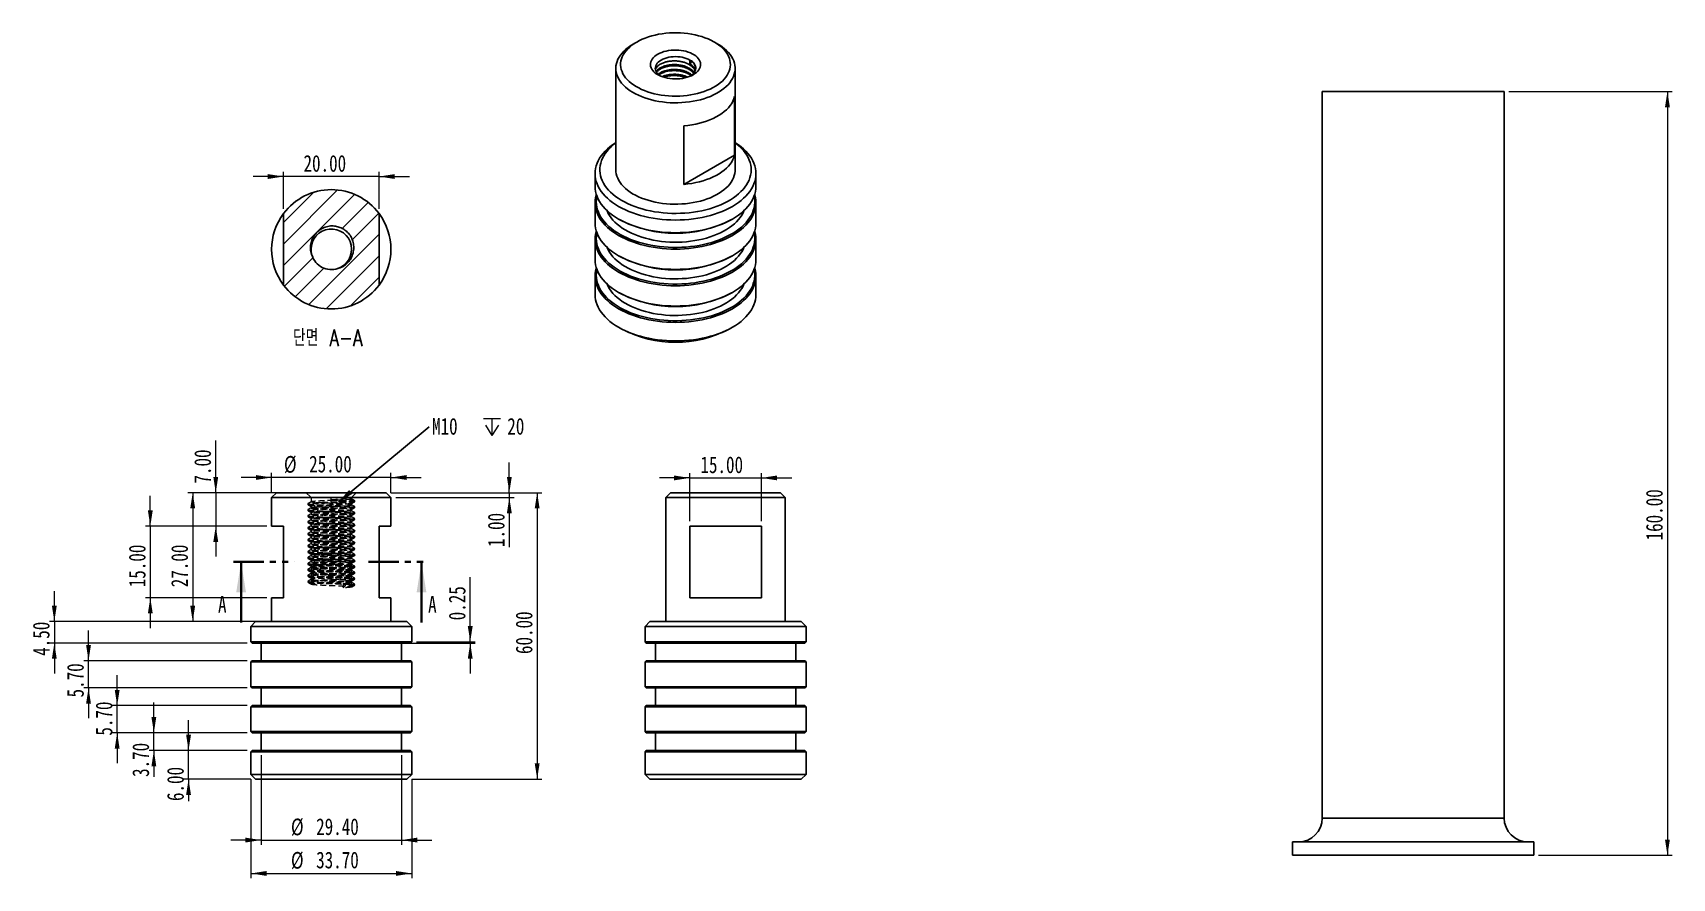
# Model space of a CAD drawing. Header units: millimetres. Extents: x 18 to 361, y 95 to 272.
import ezdxf

# ---------------------------------------------------------------- set-up
doc = ezdxf.new("R2010")
doc.units = ezdxf.units.MM
doc.linetypes.add('HIDDEN', pattern=[1.905, 1.27, -0.635])
doc.linetypes.add('PHANTOM', pattern=[12.7, 6.35, -1.27, 1.27, -1.27, 1.27, -1.27])
doc.styles.add('SLDTEXTSTYLE0', font='TXT', dxfattribs={"width": 0.75})
doc.styles.add('SLDTEXTSTYLE1', font='TXT', dxfattribs={"width": 0.75, "bigfont": 'bigfont'})
doc.dimstyles.new('SLDDIMSTYLE0', dxfattribs={"dimtxt": 3.5, "dimasz": 3.302, "dimexe": 0, "dimexo": 0.0625, "dimgap": 0.875, "dimtad": 1, "dimrnd": 1e-09, "dimzin": 4, "dimdsep": 46, "dimtxsty": 'SLDTEXTSTYLE0', "dimsah": 1, "dimcen": 0.09, "dimadec": 0, "dimazin": 1, "dimtfac": 1, "dimtmove": 0, "dimatfit": 0, "dimfxl": 0, "dimfrac": 2, "dimtolj": 1, "dimtzin": 12, "dimarcsym": 0})
doc.dimstyles.new('SLDDIMSTYLE1', dxfattribs={"dimtxt": 3.5, "dimasz": 3.302, "dimexe": 0, "dimexo": 0.0625, "dimgap": 0.875, "dimtad": 1, "dimrnd": 1e-09, "dimzin": 4, "dimdsep": 46, "dimtxsty": 'SLDTEXTSTYLE0', "dimsah": 1, "dimcen": 0.09, "dimadec": 0, "dimazin": 1, "dimtfac": 1, "dimtofl": 0, "dimtmove": 0, "dimatfit": 3, "dimfxl": 0, "dimfrac": 2, "dimtolj": 1, "dimtzin": 12, "dimarcsym": 0})
doc.dimstyles.new('SLDDIMSTYLE2', dxfattribs={"dimtxt": 3.5, "dimasz": 3.302, "dimexe": 0, "dimexo": 0.0625, "dimgap": 0.875, "dimtad": 1, "dimrnd": 1e-09, "dimdsep": 46, "dimtxsty": 'SLDTEXTSTYLE0', "dimsah": 1, "dimcen": 0.09, "dimadec": 0, "dimazin": 2, "dimtfac": 1, "dimtmove": 0, "dimatfit": 0, "dimfxl": 0, "dimfrac": 2, "dimtolj": 1, "dimtzin": 12, "dimarcsym": 0})
doc.dimstyles.new('SLDDIMSTYLE3', dxfattribs={"dimtxt": 0.18, "dimasz": 3.302, "dimexe": 0, "dimexo": 0.0625, "dimgap": 0, "dimtad": 0, "dimtih": 1, "dimtoh": 1, "dimdec": 0, "dimrnd": 1e-09, "dimzin": 0, "dimdsep": 46, "dimtxsty": 'Standard', "dimsah": 1, "dimcen": 0.09, "dimadec": 0, "dimazin": 0, "dimtfac": 3.302, "dimtdec": 0, "dimtofl": 0, "dimtmove": 0, "dimatfit": 3, "dimfxl": 0, "dimfrac": 2, "dimtolj": 1, "dimtzin": 0, "dimarcsym": 0})

msp = doc.modelspace()

# ---------------------------------------------------------------- texts
at = {"color": 7, "linetype": 'Continuous', "lineweight": 18, "insert": (79.79, 209.8), "char_height": 3.5, "attachment_point": 2, "style": 'SLDTEXTSTYLE1'}
msp.add_mtext('단면 A-A', dxfattribs=at)
at = {"color": 7, "linetype": 'Continuous', "char_height": 3.5, "attachment_point": 1, "style": 'SLDTEXTSTYLE0'}
for insert in [(56.786, 153.945), (100.786, 153.945)]:
    msp.add_mtext('A', dxfattribs=dict(at, insert=insert))

# ---------------------------------------------------------------- blocks, each defined once
blk = doc.blocks.new('_D')
at = {"color": 7, "linetype": 'Continuous', "lineweight": 0}
for p, q in [((68.01, 178.77), (61.66, 178.77)), ((68.01, 175.59), (68.01, 179.77)), ((93.01, 178.77), (68.01, 178.77)), ((93.01, 175.59), (93.01, 179.77)), ((93.01, 178.77), (99.36, 178.77))]:
    blk.add_line(p, q, dxfattribs=at)
at = {"color": 7, "linetype": 'Continuous', "lineweight": 18}
for points in [[(68.01, 178.77), (64.71, 179.28), (64.71, 178.26)], [(93.01, 178.77), (96.31, 178.26), (96.31, 179.28)]]:
    blk.add_solid(points, dxfattribs=at)
at = {"color": 7, "linetype": 'Continuous', "lineweight": 18, "char_height": 3.5, "attachment_point": 1, "style": 'SLDTEXTSTYLE0'}
for s, insert in [('%%c', (70.59, 183.28)), ('25.00', (75.87, 183.34))]:
    blk.add_mtext(s, dxfattribs=dict(at, insert=insert))
blk = doc.blocks.new('_D_1')
at = {"color": 7, "linetype": 'Continuous', "lineweight": 0}
for p, q in [((63.66, 115.59), (63.66, 94.83)), ((97.36, 115.59), (97.36, 94.83)), ((63.66, 95.83), (97.36, 95.83))]:
    blk.add_line(p, q, dxfattribs=at)
at = {"color": 7, "linetype": 'Continuous', "lineweight": 18}
for points in [[(63.66, 95.83), (66.96, 95.32), (66.96, 96.34)], [(97.36, 95.83), (94.06, 96.34), (94.06, 95.32)]]:
    blk.add_solid(points, dxfattribs=at)
at = {"color": 7, "linetype": 'Continuous', "lineweight": 18, "char_height": 3.5, "attachment_point": 1, "style": 'SLDTEXTSTYLE0'}
for s, insert in [('%%c', (72.06, 100.34)), ('33.70', (77.34, 100.4))]:
    blk.add_mtext(s, dxfattribs=dict(at, insert=insert))
blk = doc.blocks.new('_D_2')
at = {"color": 7, "linetype": 'Continuous', "lineweight": 0}
for p, q in [((65.81, 120.59), (65.81, 101.82)), ((95.21, 120.59), (95.21, 101.82)), ((65.81, 102.82), (59.46, 102.82)), ((65.81, 102.82), (95.21, 102.82)), ((95.21, 102.82), (101.56, 102.82))]:
    blk.add_line(p, q, dxfattribs=at)
at = {"color": 7, "linetype": 'Continuous', "lineweight": 18}
for points in [[(65.81, 102.82), (62.51, 103.33), (62.51, 102.31)], [(95.21, 102.82), (98.51, 102.31), (98.51, 103.33)]]:
    blk.add_solid(points, dxfattribs=at)
at = {"color": 7, "linetype": 'Continuous', "lineweight": 18, "char_height": 3.5, "attachment_point": 1, "style": 'SLDTEXTSTYLE0'}
for s, insert in [('%%c', (72.06, 107.33)), ('29.40', (77.34, 107.38))]:
    blk.add_mtext(s, dxfattribs=dict(at, insert=insert))
blk = doc.blocks.new('_D_3')
at = {"color": 7, "linetype": 'Continuous', "lineweight": 0}
for p, q in [((50.61, 121.59), (50.61, 127.94)), ((62.91, 121.59), (49.61, 121.59)), ((50.61, 115.59), (50.61, 121.59)), ((63.66, 115.59), (49.61, 115.59)), ((50.61, 115.59), (50.61, 111))]:
    blk.add_line(p, q, dxfattribs=at)
at = {"color": 7, "linetype": 'Continuous', "lineweight": 18}
for points in [[(50.61, 121.59), (51.12, 124.89), (50.1, 124.89)], [(50.61, 115.59), (50.1, 112.29), (51.12, 112.29)]]:
    blk.add_solid(points, dxfattribs=at)
at = {"color": 7, "linetype": 'Continuous', "lineweight": 18, "insert": (46.1, 111), "char_height": 3.5, "attachment_point": 1, "rotation": 90, "style": 'SLDTEXTSTYLE0'}
blk.add_mtext('6.00', dxfattribs=at)
blk = doc.blocks.new('_D_4')
at = {"color": 7, "linetype": 'Continuous', "lineweight": 0}
for p, q in [((43.35, 125.29), (43.35, 131.64)), ((62.91, 125.29), (42.35, 125.29)), ((43.35, 121.59), (43.35, 125.29)), ((62.91, 121.59), (42.35, 121.59)), ((43.35, 121.59), (43.35, 116.05))]:
    blk.add_line(p, q, dxfattribs=at)
at = {"color": 7, "linetype": 'Continuous', "lineweight": 18}
for points in [[(43.35, 125.29), (43.85, 128.59), (42.84, 128.59)], [(43.35, 121.59), (42.84, 118.29), (43.85, 118.29)]]:
    blk.add_solid(points, dxfattribs=at)
at = {"color": 7, "linetype": 'Continuous', "lineweight": 18, "insert": (38.83, 116.05), "char_height": 3.5, "attachment_point": 1, "rotation": 90, "style": 'SLDTEXTSTYLE0'}
blk.add_mtext('3.70', dxfattribs=at)
blk = doc.blocks.new('_D_5')
at = {"color": 7, "linetype": 'Continuous', "lineweight": 0}
for p, q in [((35.66, 130.99), (35.66, 137.34)), ((62.91, 130.99), (34.66, 130.99)), ((35.66, 125.29), (35.66, 130.99)), ((62.91, 125.29), (34.66, 125.29)), ((35.66, 125.29), (35.66, 118.94))]:
    blk.add_line(p, q, dxfattribs=at)
at = {"color": 7, "linetype": 'Continuous', "lineweight": 18}
for points in [[(35.66, 130.99), (36.17, 134.29), (35.15, 134.29)], [(35.66, 125.29), (35.15, 121.99), (36.17, 121.99)]]:
    blk.add_solid(points, dxfattribs=at)
at = {"color": 7, "linetype": 'Continuous', "lineweight": 18, "insert": (31.15, 124.7), "char_height": 3.5, "attachment_point": 1, "rotation": 90, "style": 'SLDTEXTSTYLE0'}
blk.add_mtext('5.70', dxfattribs=at)
blk = doc.blocks.new('_D_6')
at = {"color": 7, "linetype": 'Continuous', "lineweight": 0}
for p, q in [((29.66, 140.39), (29.66, 146.74)), ((62.91, 140.39), (28.66, 140.39)), ((29.66, 134.69), (29.66, 140.39)), ((62.91, 134.69), (28.66, 134.69)), ((29.66, 134.69), (29.66, 128.34))]:
    blk.add_line(p, q, dxfattribs=at)
at = {"color": 7, "linetype": 'Continuous', "lineweight": 18}
for points in [[(29.66, 140.39), (30.17, 143.69), (29.15, 143.69)], [(29.66, 134.69), (29.15, 131.39), (30.17, 131.39)]]:
    blk.add_solid(points, dxfattribs=at)
at = {"color": 7, "linetype": 'Continuous', "lineweight": 18, "insert": (25.15, 132.7), "char_height": 3.5, "attachment_point": 1, "rotation": 90, "style": 'SLDTEXTSTYLE0'}
blk.add_mtext('5.70', dxfattribs=at)
blk = doc.blocks.new('_D_7')
at = {"color": 7, "linetype": 'Continuous', "lineweight": 0}
for p, q in [((22.5, 148.59), (22.5, 154.94)), ((63.66, 148.59), (21.5, 148.59)), ((22.5, 148.59), (22.5, 144.09)), ((62.91, 144.09), (21.5, 144.09)), ((22.5, 144.09), (22.5, 137.74))]:
    blk.add_line(p, q, dxfattribs=at)
at = {"color": 7, "linetype": 'Continuous', "lineweight": 18}
for points in [[(22.5, 148.59), (23, 151.89), (21.99, 151.89)], [(22.5, 144.09), (21.99, 140.79), (23, 140.79)]]:
    blk.add_solid(points, dxfattribs=at)
at = {"color": 7, "linetype": 'Continuous', "lineweight": 18, "insert": (17.99, 141.42), "char_height": 3.5, "attachment_point": 1, "rotation": 90, "style": 'SLDTEXTSTYLE0'}
blk.add_mtext('4.50', dxfattribs=at)
blk = doc.blocks.new('_D_8')
at = {"color": 7, "linetype": 'Continuous', "lineweight": 0}
for p, q in [((74.26, 175.59), (50.48, 175.59)), ((51.48, 175.59), (51.48, 148.59)), ((67.01, 148.59), (50.48, 148.59))]:
    blk.add_line(p, q, dxfattribs=at)
at = {"color": 7, "linetype": 'Continuous', "lineweight": 18}
for points in [[(51.48, 175.59), (50.97, 172.29), (51.99, 172.29)], [(51.48, 148.59), (51.99, 151.89), (50.97, 151.89)]]:
    blk.add_solid(points, dxfattribs=at)
at = {"color": 7, "linetype": 'Continuous', "lineweight": 18, "insert": (46.97, 155.78), "char_height": 3.5, "attachment_point": 1, "rotation": 90, "style": 'SLDTEXTSTYLE0'}
blk.add_mtext('27.00', dxfattribs=at)
blk = doc.blocks.new('_D_9')
at = {"color": 7, "linetype": 'Continuous', "lineweight": 0}
for p, q in [((56.31, 175.59), (56.31, 186.55)), ((68.01, 175.59), (55.31, 175.59)), ((56.31, 175.59), (56.31, 168.59)), ((67.01, 168.59), (55.31, 168.59)), ((56.31, 168.59), (56.31, 162.24))]:
    blk.add_line(p, q, dxfattribs=at)
at = {"color": 7, "linetype": 'Continuous', "lineweight": 18}
for points in [[(56.31, 175.59), (56.82, 178.89), (55.8, 178.89)], [(56.31, 168.59), (55.8, 165.29), (56.82, 165.29)]]:
    blk.add_solid(points, dxfattribs=at)
at = {"color": 7, "linetype": 'Continuous', "lineweight": 18, "insert": (51.8, 177.5), "char_height": 3.5, "attachment_point": 1, "rotation": 90, "style": 'SLDTEXTSTYLE0'}
blk.add_mtext('7.00', dxfattribs=at)
blk = doc.blocks.new('_D_10')
at = {"color": 7, "linetype": 'Continuous', "lineweight": 0}
for p, q in [((42.6, 168.59), (42.6, 174.94)), ((67.01, 168.59), (41.6, 168.59)), ((42.6, 168.59), (42.6, 153.59)), ((67.01, 153.59), (41.6, 153.59)), ((42.6, 153.59), (42.6, 147.24))]:
    blk.add_line(p, q, dxfattribs=at)
at = {"color": 7, "linetype": 'Continuous', "lineweight": 18}
for points in [[(42.6, 168.59), (43.11, 171.89), (42.09, 171.89)], [(42.6, 153.59), (42.09, 150.29), (43.11, 150.29)]]:
    blk.add_solid(points, dxfattribs=at)
at = {"color": 7, "linetype": 'Continuous', "lineweight": 18, "insert": (38.09, 155.78), "char_height": 3.5, "attachment_point": 1, "rotation": 90, "style": 'SLDTEXTSTYLE0'}
blk.add_mtext('15.00', dxfattribs=at)
blk = doc.blocks.new('_D_11')
at = {"color": 7, "linetype": 'Continuous', "lineweight": 0}
for p, q in [((93.01, 175.59), (124.63, 175.59)), ((123.63, 175.59), (123.63, 115.59)), ((97.36, 115.59), (124.63, 115.59))]:
    blk.add_line(p, q, dxfattribs=at)
at = {"color": 7, "linetype": 'Continuous', "lineweight": 18}
for points in [[(123.63, 175.59), (123.12, 172.29), (124.14, 172.29)], [(123.63, 115.59), (124.14, 118.89), (123.12, 118.89)]]:
    blk.add_solid(points, dxfattribs=at)
at = {"color": 7, "linetype": 'Continuous', "lineweight": 18, "insert": (119.12, 141.79), "char_height": 3.5, "attachment_point": 1, "rotation": 90, "style": 'SLDTEXTSTYLE0'}
blk.add_mtext('60.00', dxfattribs=at)
blk = doc.blocks.new('_D_12')
at = {"color": 7, "linetype": 'Continuous', "lineweight": 0}
for p, q in [((117.8, 175.59), (117.8, 181.94)), ((93.01, 175.59), (118.8, 175.59)), ((117.8, 175.59), (117.8, 174.59)), ((94.01, 174.59), (118.8, 174.59)), ((117.8, 174.59), (117.8, 164.21))]:
    blk.add_line(p, q, dxfattribs=at)
at = {"color": 7, "linetype": 'Continuous', "lineweight": 18}
for points in [[(117.8, 175.59), (118.31, 178.89), (117.29, 178.89)], [(117.8, 174.59), (117.29, 171.29), (118.31, 171.29)]]:
    blk.add_solid(points, dxfattribs=at)
at = {"color": 7, "linetype": 'Continuous', "lineweight": 18, "insert": (113.29, 164.21), "char_height": 3.5, "attachment_point": 1, "rotation": 90, "style": 'SLDTEXTSTYLE0'}
blk.add_mtext('1.00', dxfattribs=at)
blk = doc.blocks.new('_D_13')
at = {"color": 7, "linetype": 'Continuous', "lineweight": 0}
for p, q in [((109.61, 144.34), (109.61, 157.91)), ((98.36, 144.34), (110.61, 144.34)), ((109.61, 144.34), (109.61, 144.09)), ((96.21, 144.09), (110.61, 144.09)), ((109.61, 144.09), (109.61, 137.74))]:
    blk.add_line(p, q, dxfattribs=at)
at = {"color": 7, "linetype": 'Continuous', "lineweight": 18}
for points in [[(109.61, 144.34), (110.12, 147.64), (109.1, 147.64)], [(109.61, 144.09), (109.1, 140.79), (110.12, 140.79)]]:
    blk.add_solid(points, dxfattribs=at)
at = {"color": 7, "linetype": 'Continuous', "lineweight": 18, "insert": (105.1, 148.86), "char_height": 3.5, "attachment_point": 1, "rotation": 90, "style": 'SLDTEXTSTYLE0'}
blk.add_mtext('0.25', dxfattribs=at)
blk = doc.blocks.new('SW_SYMBOL_HOLE_DEPTH')
at = {"color": 0, "linetype": 'Continuous', "lineweight": 0}
for p, q in [((0, 875), (800, 875)), ((400, 875), (400, 75)), ((100, 555), (400, 75)), ((700, 555), (400, 75))]:
    blk.add_line(p, q, dxfattribs=at)
blk = doc.blocks.new('SW_NOTE_0')
at = {"color": 0, "linetype": 'Continuous', "lineweight": 0, "xscale": 0.004470703125, "yscale": 0.004470703125, "zscale": 0.004470703125}
blk.add_blockref('SW_SYMBOL_HOLE_DEPTH', (11.36, -2.19), dxfattribs=at)
at = {"color": 0, "linetype": 'Continuous', "lineweight": 0, "char_height": 3.5, "attachment_point": 1, "style": 'SLDTEXTSTYLE0'}
for s, insert in [('M10', (0.6, 1.83)), ('20', (16.36, 1.83))]:
    blk.add_mtext(s, dxfattribs=dict(at, insert=insert))
blk = doc.blocks.new('_D_14')
at = {"color": 7, "linetype": 'Continuous', "lineweight": 0}
for p, q in [((155.59, 178.68), (149.24, 178.68)), ((155.59, 169.59), (155.59, 179.68)), ((155.59, 178.68), (170.59, 178.68)), ((170.59, 169.59), (170.59, 179.68)), ((170.59, 178.68), (176.94, 178.68))]:
    blk.add_line(p, q, dxfattribs=at)
at = {"color": 7, "linetype": 'Continuous', "lineweight": 18}
for points in [[(155.59, 178.68), (152.29, 179.19), (152.29, 178.17)], [(170.59, 178.68), (173.89, 178.17), (173.89, 179.19)]]:
    blk.add_solid(points, dxfattribs=at)
at = {"color": 7, "linetype": 'Continuous', "lineweight": 18, "insert": (157.83, 183.19), "char_height": 3.5, "attachment_point": 1, "style": 'SLDTEXTSTYLE0'}
blk.add_mtext('15.00', dxfattribs=at)
blk = doc.blocks.new('_D_15')
at = {"color": 7, "linetype": 'Continuous', "lineweight": 0}
for p, q in [((70.51, 241.81), (64.16, 241.81)), ((70.51, 235.06), (70.51, 242.81)), ((90.51, 241.81), (70.51, 241.81)), ((90.51, 235.06), (90.51, 242.81)), ((90.51, 241.81), (96.86, 241.81))]:
    blk.add_line(p, q, dxfattribs=at)
at = {"color": 7, "linetype": 'Continuous', "lineweight": 18}
for points in [[(70.51, 241.81), (67.21, 242.32), (67.21, 241.3)], [(90.51, 241.81), (93.81, 241.3), (93.81, 242.32)]]:
    blk.add_solid(points, dxfattribs=at)
at = {"color": 7, "linetype": 'Continuous', "lineweight": 18, "insert": (74.69, 246.32), "char_height": 3.5, "attachment_point": 1, "style": 'SLDTEXTSTYLE0'}
blk.add_mtext('20.00', dxfattribs=at)
blk = doc.blocks.new('_D_16')
at = {"color": 7, "linetype": 'Continuous', "lineweight": 0}
for p, q in [((327.17, 259.64), (361.37, 259.64)), ((360.37, 259.64), (360.37, 99.64)), ((333.37, 99.64), (361.37, 99.64))]:
    blk.add_line(p, q, dxfattribs=at)
at = {"color": 7, "linetype": 'Continuous', "lineweight": 18}
for points in [[(360.37, 259.64), (359.86, 256.34), (360.88, 256.34)], [(360.37, 99.64), (360.88, 102.94), (359.86, 102.94)]]:
    blk.add_solid(points, dxfattribs=at)
at = {"color": 7, "linetype": 'Continuous', "lineweight": 18, "insert": (355.86, 165.59), "char_height": 3.5, "attachment_point": 1, "rotation": 90, "style": 'SLDTEXTSTYLE0'}
blk.add_mtext('160.00', dxfattribs=at)

# ---------------------------------------------------------------- dimensions: what is measured, and where the dimension line sits
at = {"color": 7, "linetype": 'Continuous', "lineweight": 18}
for base, p1, p2, dimstyle, picture, middle in [((360.372, 99.641), (326.172, 259.641), (332.372, 99.641), 'SLDDIMSTYLE1', '_D_16', (360.372, 172.702)), ((56.31, 168.589), (69.011, 175.589), (68.011, 168.589), 'SLDDIMSTYLE0', '_D_9', (56.31, 182.025)), ((117.801, 174.589), (92.011, 175.589), (93.011, 174.589), 'SLDDIMSTYLE0', '_D_12', (117.801, 168.735)), ((51.477, 148.589), (75.261, 175.589), (68.011, 148.589), 'SLDDIMSTYLE1', '_D_8', (51.477, 161.602)), ((123.632, 115.589), (92.011, 175.589), (96.361, 115.589), 'SLDDIMSTYLE1', '_D_11', (123.632, 147.614)), ((42.598, 153.589), (68.011, 168.589), (68.011, 153.589), 'SLDDIMSTYLE0', '_D_10', (42.598, 161.602)), ((109.612, 144.089), (97.361, 144.339), (95.211, 144.089), 'SLDDIMSTYLE2', '_D_13', (109.612, 153.381)), ((22.497, 144.089), (64.661, 148.589), (63.911, 144.089), 'SLDDIMSTYLE0', '_D_7', (22.497, 145.949)), ((29.661, 140.389), (63.911, 134.689), (63.911, 140.389), 'SLDDIMSTYLE0', '_D_6', (29.661, 137.226)), ((35.661, 130.989), (63.911, 125.289), (63.911, 130.989), 'SLDDIMSTYLE0', '_D_5', (35.661, 129.229)), ((43.346, 125.289), (63.911, 121.589), (63.911, 125.289), 'SLDDIMSTYLE0', '_D_4', (43.346, 120.577)), ((50.608, 121.589), (64.661, 115.589), (63.911, 121.589), 'SLDDIMSTYLE0', '_D_3', (50.608, 115.525))]:
    dim = msp.add_linear_dim(base=base, p1=p1, p2=p2, angle=90, dimstyle=dimstyle, dxfattribs=at)
    dim.commit()
    dim.dimension.update_dxf_attribs({"geometry": picture, "text_midpoint": middle, "dimtype": 160})
for base, p1, p2, picture, middle in [((70.511, 241.81), (90.511, 234.064), (70.511, 234.064), '_D_15', (80.511, 241.81)), ((170.591, 178.681), (155.591, 168.589), (170.591, 168.589), '_D_14', (163.65, 178.681))]:
    dim = msp.add_linear_dim(base=base, p1=p1, p2=p2, dimstyle='SLDDIMSTYLE0', dxfattribs=at)
    dim.commit()
    dim.dimension.update_dxf_attribs({"geometry": picture, "text_midpoint": middle, "dimtype": 160})
for base, p1, p2, dimstyle, picture, middle in [((68.011, 178.77), (93.011, 174.589), (68.011, 174.589), 'SLDDIMSTYLE0', '_D', (79.046, 178.77)), ((95.211, 102.819), (65.811, 121.589), (95.211, 121.589), 'SLDDIMSTYLE0', '_D_2', (80.518, 102.819)), ((97.361, 95.833), (63.661, 116.589), (97.361, 116.589), 'SLDDIMSTYLE1', '_D_1', (80.518, 95.833))]:
    dim = msp.add_linear_dim(base=base, p1=p1, p2=p2, text='%%c<>', dimstyle=dimstyle, dxfattribs=at)
    dim.commit()
    dim.dimension.update_dxf_attribs({"geometry": picture, "text_midpoint": middle, "dimtype": 160})

# ---------------------------------------------------------------- hatches: boundary and pattern name
at = {"linetype": 'Continuous', "lineweight": 18}
h = msp.add_hatch(dxfattribs=at)
h.set_pattern_fill('ANSI31', style=0)
edge = h.paths.add_edge_path(flags=0)
edge.add_line((90.511, 219.064), (90.511, 234.064))
edge.add_arc((80.511, 226.564), 12.5, 36.8699, 143.1301)
edge.add_line((70.511, 234.064), (70.511, 219.064))
edge.add_arc((80.511, 226.564), 12.5, 216.8699, 323.1301)
edge = h.paths.add_edge_path(flags=0)
edge.add_spline(control_points=[(76.472, 225.243), (76.33, 225.579), (76.232, 225.936), (76.182, 226.296), (76.113, 226.793), (76.131, 227.309), (76.232, 227.8), (76.336, 228.308), (76.533, 228.805), (76.805, 229.247), (77.084, 229.7), (77.45, 230.107), (77.866, 230.439), (78.292, 230.778), (78.784, 231.047), (79.3, 231.222), (79.815, 231.397), (80.369, 231.481), (80.913, 231.474)], knot_values=[0, 0, 0, 0, 0.0010928, 0.0010928, 0.0010928, 0.0026071, 0.0026071, 0.0026071, 0.0041745, 0.0041745, 0.0041745, 0.0057826, 0.0057826, 0.0057826, 0.0074293, 0.0074293, 0.0074293, 0.0090745, 0.0090745, 0.0090745, 0.0090745], weights=[1, 1, 1, 1, 1, 1, 1, 1, 1, 1, 1, 1, 1, 1, 1, 1, 1, 1, 1], degree=3, periodic=0)
edge.add_spline(control_points=[(80.913, 231.474), (81.122, 231.457), (81.331, 231.426), (81.536, 231.383), (82.076, 231.268), (82.603, 231.059), (83.074, 230.772), (83.432, 230.553), (83.766, 230.286), (84.057, 229.984), (84.13, 229.909), (84.2, 229.832), (84.267, 229.752)], knot_values=[0, 0, 0, 0, 0.0006303, 0.0006303, 0.0006303, 0.0023049, 0.0023049, 0.0023049, 0.0035731, 0.0035731, 0.0035731, 0.0038852, 0.0038852, 0.0038852, 0.0038852], weights=[1, 1, 1, 1, 1, 1, 1, 1, 1, 1, 1, 1, 1], degree=3, periodic=0)
edge.add_spline(control_points=[(84.267, 229.752), (84.577, 229.332), (84.821, 228.854), (84.98, 228.356), (85.135, 227.868), (85.212, 227.348), (85.206, 226.836), (85.199, 226.328), (85.108, 225.815), (84.935, 225.338), (84.767, 224.873), (84.519, 224.43), (84.21, 224.044), (83.912, 223.672), (83.551, 223.342), (83.15, 223.085), (82.748, 222.827), (82.297, 222.635), (81.833, 222.525)], knot_values=[0, 0, 0, 0, 0.0015677, 0.0015677, 0.0015677, 0.0031036, 0.0031036, 0.0031036, 0.0046264, 0.0046264, 0.0046264, 0.0061083, 0.0061083, 0.0061083, 0.0075373, 0.0075373, 0.0075373, 0.008968, 0.008968, 0.008968, 0.008968], weights=[1, 1, 1, 1, 1, 1, 1, 1, 1, 1, 1, 1, 1, 1, 1, 1, 1, 1, 1], degree=3, periodic=0)
edge.add_arc((80.511, 226.564), 4.25, 198.10862, 288.11048, ccw=False)

# ---------------------------------------------------------------- linework, layer by layer
at = {"color": 7, "linetype": 'Continuous', "lineweight": 25}
for p, q in [((144.474, 269.977), (143.767, 269.569)), ((161.447, 269.569), (160.74, 269.977)), ((140.107, 264.467), (140.107, 243.237)), ((155.612, 265.436), (155.612, 266.202)), ((156.001, 265.919), (155.612, 265.436)), ((165.107, 243.237), (165.107, 264.467)), ((164.982, 258.547), (164.982, 246.299)), ((288.072, 259.641), (288.072, 107.441)), ((288.072, 259.641), (307.122, 259.641)), ((307.122, 259.641), (326.172, 259.641)), ((326.172, 107.441), (326.172, 259.641)), ((154.375, 252.424), (154.375, 240.176)), ((164.982, 246.299), (154.375, 240.176)), ((135.757, 242.42), (135.757, 239.767)), ((169.457, 239.767), (169.457, 242.42)), ((70.511, 219.064), (70.511, 234.064)), ((90.511, 234.064), (90.511, 219.064)), ((135.757, 236.337), (135.757, 232.091)), ((169.457, 232.091), (169.457, 236.337)), ((140.69, 232.889), (140.867, 232.787)), ((164.347, 232.787), (164.524, 232.889)), ((135.757, 228.662), (135.757, 224.416)), ((169.457, 224.416), (169.457, 228.662)), ((76.261, 226.564), (76.272, 226.271)), ((140.69, 225.214), (140.867, 225.112)), ((164.347, 225.112), (164.524, 225.214)), ((135.757, 220.986), (135.757, 217.108)), ((169.457, 217.108), (169.457, 220.986)), ((140.69, 217.538), (140.867, 217.436)), ((164.347, 217.436), (164.524, 217.538)), ((140.69, 210.23), (141.398, 209.822)), ((163.817, 209.822), (164.524, 210.23)), ((69.011, 175.589), (68.011, 174.589)), ((69.011, 175.589), (92.011, 175.589)), ((93.011, 174.589), (92.011, 175.589)), ((151.591, 175.589), (150.591, 174.589)), ((151.591, 175.589), (174.591, 175.589)), ((175.591, 174.589), (174.591, 175.589)), ((68.011, 174.589), (68.011, 168.589)), ((93.011, 174.589), (68.011, 174.589)), ((93.011, 168.589), (93.011, 174.589)), ((150.591, 174.589), (150.591, 148.589)), ((175.591, 174.589), (150.591, 174.589)), ((175.591, 148.589), (175.591, 174.589)), ((68.011, 168.589), (70.511, 168.589)), ((70.511, 168.589), (70.511, 153.589)), ((90.511, 168.589), (93.011, 168.589)), ((90.511, 168.589), (90.511, 153.589)), ((155.591, 168.589), (170.591, 168.589)), ((155.591, 168.589), (155.591, 153.589)), ((170.591, 168.589), (170.591, 153.589)), ((68.011, 153.589), (68.011, 148.589)), ((68.011, 153.589), (70.511, 153.589)), ((90.511, 153.589), (93.011, 153.589)), ((93.011, 148.589), (93.011, 153.589)), ((155.591, 153.589), (170.591, 153.589)), ((64.661, 148.589), (63.661, 147.589)), ((64.661, 148.589), (96.361, 148.589)), ((97.361, 147.589), (96.361, 148.589)), ((147.241, 148.589), (146.241, 147.589)), ((147.241, 148.589), (178.941, 148.589)), ((179.941, 147.589), (178.941, 148.589)), ((63.661, 147.589), (63.661, 144.339)), ((97.361, 147.589), (63.661, 147.589)), ((63.661, 144.339), (63.911, 144.089)), ((63.661, 144.339), (97.361, 144.339)), ((97.111, 144.089), (97.361, 144.339)), ((97.361, 144.339), (97.361, 147.589)), ((146.241, 147.589), (146.241, 144.339)), ((179.941, 147.589), (146.241, 147.589)), ((146.241, 144.339), (146.491, 144.089)), ((146.241, 144.339), (179.941, 144.339)), ((179.691, 144.089), (179.941, 144.339)), ((179.941, 144.339), (179.941, 147.589)), ((97.111, 144.089), (63.911, 144.089)), ((65.811, 144.089), (65.811, 140.389)), ((95.211, 140.389), (95.211, 144.089)), ((179.691, 144.089), (146.491, 144.089)), ((148.391, 144.089), (148.391, 140.389)), ((177.791, 140.389), (177.791, 144.089)), ((63.911, 140.389), (63.661, 140.139)), ((63.661, 140.139), (63.661, 134.939)), ((97.361, 140.139), (63.661, 140.139)), ((63.911, 140.389), (97.111, 140.389)), ((97.361, 140.139), (97.111, 140.389)), ((97.361, 134.939), (97.361, 140.139)), ((146.491, 140.389), (146.241, 140.139)), ((146.241, 140.139), (146.241, 134.939)), ((179.941, 140.139), (146.241, 140.139)), ((146.491, 140.389), (179.691, 140.389)), ((179.941, 140.139), (179.691, 140.389)), ((179.941, 134.939), (179.941, 140.139)), ((63.661, 134.939), (63.911, 134.689)), ((63.661, 134.939), (97.361, 134.939)), ((97.111, 134.689), (63.911, 134.689)), ((65.811, 134.689), (65.811, 130.989)), ((95.211, 130.989), (95.211, 134.689)), ((97.111, 134.689), (97.361, 134.939)), ((146.241, 134.939), (146.491, 134.689)), ((146.241, 134.939), (179.941, 134.939)), ((179.691, 134.689), (146.491, 134.689)), ((148.391, 134.689), (148.391, 130.989)), ((177.791, 130.989), (177.791, 134.689)), ((179.691, 134.689), (179.941, 134.939)), ((63.911, 130.989), (63.661, 130.739)), ((63.661, 130.739), (63.661, 125.539)), ((97.361, 130.739), (63.661, 130.739)), ((63.911, 130.989), (97.111, 130.989)), ((97.361, 130.739), (97.111, 130.989)), ((97.361, 125.539), (97.361, 130.739)), ((146.491, 130.989), (146.241, 130.739)), ((146.241, 130.739), (146.241, 125.539)), ((179.941, 130.739), (146.241, 130.739)), ((146.491, 130.989), (179.691, 130.989)), ((179.941, 130.739), (179.691, 130.989)), ((179.941, 125.539), (179.941, 130.739)), ((63.661, 125.539), (63.911, 125.289)), ((63.661, 125.539), (97.361, 125.539)), ((97.111, 125.289), (63.911, 125.289)), ((65.811, 125.289), (65.811, 121.589)), ((95.211, 121.589), (95.211, 125.289)), ((97.111, 125.289), (97.361, 125.539)), ((146.241, 125.539), (146.491, 125.289)), ((146.241, 125.539), (179.941, 125.539)), ((179.691, 125.289), (146.491, 125.289)), ((148.391, 125.289), (148.391, 121.589)), ((177.791, 121.589), (177.791, 125.289)), ((179.691, 125.289), (179.941, 125.539)), ((63.911, 121.589), (63.661, 121.339)), ((63.661, 121.339), (63.661, 116.589)), ((97.361, 121.339), (63.661, 121.339)), ((63.911, 121.589), (97.111, 121.589)), ((97.361, 121.339), (97.111, 121.589)), ((97.361, 116.589), (97.361, 121.339)), ((146.491, 121.589), (146.241, 121.339)), ((146.241, 121.339), (146.241, 116.589)), ((179.941, 121.339), (146.241, 121.339)), ((146.491, 121.589), (179.691, 121.589)), ((179.941, 121.339), (179.691, 121.589)), ((179.941, 116.589), (179.941, 121.339)), ((63.661, 116.589), (64.661, 115.589)), ((63.661, 116.589), (97.361, 116.589)), ((96.361, 115.589), (64.661, 115.589)), ((96.361, 115.589), (97.361, 116.589)), ((146.241, 116.589), (147.241, 115.589)), ((146.241, 116.589), (179.941, 116.589)), ((178.941, 115.589), (147.241, 115.589)), ((178.941, 115.589), (179.941, 116.589)), ((281.872, 102.441), (281.872, 99.641)), ((281.872, 102.441), (307.122, 102.441)), ((281.872, 99.641), (307.122, 99.641)), ((307.122, 102.441), (332.372, 102.441)), ((307.122, 99.641), (332.372, 99.641)), ((332.372, 99.641), (332.372, 102.441))]:
    msp.add_line(p, q, dxfattribs=at)
at = {"color": 7, "linetype": 'HIDDEN', "lineweight": 18}
for p, q in [((75.261, 175.589), (76.261, 174.589)), ((84.761, 174.589), (85.761, 175.589)), ((75.585, 173.261), (75.585, 173.105)), ((75.585, 172.011), (75.585, 171.855)), ((76.261, 174.589), (76.261, 173.652)), ((76.261, 172.714), (76.261, 172.402)), ((80.511, 173.652), (80.511, 174.589)), ((84.754, 173.038), (84.742, 173.042)), ((84.761, 174.277), (84.761, 174.589)), ((84.761, 173.027), (84.761, 173.339)), ((84.761, 171.777), (84.761, 172.089)), ((85.438, 173.73), (85.438, 173.886)), ((85.438, 172.48), (85.438, 172.636)), ((75.585, 170.761), (75.585, 170.605)), ((75.585, 169.511), (75.585, 169.355)), ((75.585, 168.261), (75.585, 168.105)), ((76.261, 171.464), (76.261, 171.152)), ((76.261, 170.214), (76.261, 169.902)), ((76.261, 168.964), (76.261, 168.652)), ((84.761, 170.527), (84.761, 170.839)), ((84.761, 169.277), (84.761, 169.589)), ((84.761, 168.027), (84.761, 168.339)), ((85.438, 171.23), (85.438, 171.386)), ((85.438, 169.98), (85.438, 170.136)), ((85.438, 168.73), (85.438, 168.886)), ((75.585, 167.011), (75.585, 166.855)), ((75.585, 165.761), (75.585, 165.605)), ((76.261, 167.714), (76.261, 167.402)), ((76.261, 166.464), (76.261, 166.152)), ((76.261, 165.214), (76.261, 164.902)), ((84.761, 166.777), (84.761, 167.089)), ((84.761, 165.527), (84.761, 165.839)), ((85.421, 167.48), (85.43, 167.469)), ((85.438, 167.48), (85.438, 167.636)), ((85.438, 166.23), (85.438, 166.386)), ((85.438, 164.98), (85.438, 165.136)), ((75.585, 164.511), (75.585, 164.355)), ((75.585, 163.261), (75.585, 163.105)), ((75.585, 162.011), (75.585, 161.855)), ((76.261, 163.964), (76.261, 163.652)), ((76.261, 162.714), (76.261, 162.402)), ((76.261, 161.464), (76.261, 161.152)), ((84.761, 164.277), (84.761, 164.589)), ((84.761, 163.027), (84.761, 163.339)), ((84.761, 161.777), (84.761, 162.089)), ((85.438, 163.73), (85.438, 163.886)), ((85.438, 162.48), (85.438, 162.636)), ((75.585, 160.761), (75.585, 160.605)), ((75.585, 159.511), (75.585, 159.355)), ((75.585, 158.261), (75.585, 158.105)), ((76.261, 160.589), (81.833, 160.589)), ((76.261, 160.589), (76.261, 160.214)), ((76.261, 160.589), (80.511, 158.035)), ((76.268, 158.662), (76.275, 158.652)), ((80.511, 158.035), (84.761, 160.589)), ((81.833, 160.589), (84.761, 160.589)), ((84.761, 160.589), (84.761, 160.839)), ((84.761, 159.589), (84.761, 160.527)), ((85.438, 161.23), (85.438, 161.386)), ((85.438, 159.98), (85.438, 160.136)), ((85.438, 158.73), (85.438, 158.886)), ((75.585, 157.011), (75.585, 156.855)), ((83.407, 156.199), (83.009, 156.59)), ((83.009, 156.59), (83.009, 155.652)), ((83.009, 155.652), (83.407, 156.043)), ((83.407, 156.043), (83.407, 156.199)), ((84.747, 155.839), (84.754, 155.828)), ((85.421, 156.23), (85.429, 156.218)), ((85.438, 157.48), (85.438, 157.636)), ((85.438, 156.23), (85.438, 156.386))]:
    msp.add_line(p, q, dxfattribs=at)
at = {"color": 7, "linetype": 'PHANTOM', "lineweight": 35}
for p, q in [((60.03, 161.089), (72.736, 161.089)), ((88.293, 161.089), (100.993, 161.089))]:
    msp.add_line(p, q, dxfattribs=at)
at = {"color": 7, "linetype": 'Continuous', "lineweight": 35}
for p, q in [((61.617, 148.389), (61.617, 161.089)), ((99.405, 148.389), (99.405, 161.089))]:
    msp.add_line(p, q, dxfattribs=at)
at = {"color": 8, "linetype": 'Continuous', "lineweight": 25}
for p, q in [((288.072, 107.441), (307.122, 107.441)), ((307.122, 107.441), (326.172, 107.441))]:
    msp.add_line(p, q, dxfattribs=at)
at = {"color": 7, "linetype": 'Continuous', "lineweight": 25, "flags": 128}
for points in [[(144.475, 269.978), (143.945, 269.65), (143.454, 269.303), (143.005, 268.937), (142.6, 268.554), (142.24, 268.157), (141.928, 267.746), (141.664, 267.324), (141.45, 266.893), (141.288, 266.455), (141.176, 266.011), (141.117, 265.564), (141.111, 265.115), (141.157, 264.668), (141.255, 264.223), (141.405, 263.783), (141.606, 263.35), (141.857, 262.925), (142.157, 262.512), (142.505, 262.111), (142.899, 261.724), (143.338, 261.354), (143.818, 261.002), (144.339, 260.669), (144.898, 260.357), (145.491, 260.068), (146.118, 259.803), (146.773, 259.562), (147.456, 259.348), (148.161, 259.161), (148.888, 259.001), (149.631, 258.871), (150.387, 258.769), (151.154, 258.698), (151.928, 258.656), (152.704, 258.645), (153.48, 258.664), (154.253, 258.713), (155.017, 258.792), (155.771, 258.901), (156.51, 259.039), (157.231, 259.205), (157.932, 259.399), (158.608, 259.62), (159.256, 259.867), (159.874, 260.138), (160.46, 260.433), (161.009, 260.75), (161.52, 261.088), (161.99, 261.445), (162.418, 261.819), (162.8, 262.21), (163.137, 262.614), (163.425, 263.03), (163.663, 263.457), (163.852, 263.892), (163.989, 264.334), (164.074, 264.779), (164.107, 265.227), (164.087, 265.676), (164.015, 266.122), (163.891, 266.565), (163.715, 267.002), (163.489, 267.431), (163.213, 267.85), (162.889, 268.257), (162.518, 268.651), (162.101, 269.03), (161.641, 269.391), (161.14, 269.734), (160.6, 270.056), (160.024, 270.357), (159.414, 270.634), (158.772, 270.888), (158.103, 271.115), (157.409, 271.316), (156.692, 271.489), (155.957, 271.634), (155.207, 271.75), (154.445, 271.837), (153.674, 271.894), (152.898, 271.92), (152.122, 271.916), (151.347, 271.882), (150.578, 271.818), (149.819, 271.724), (149.072, 271.601), (148.341, 271.449), (147.63, 271.268), (146.941, 271.061), (146.279, 270.827), (145.645, 270.567), (145.043, 270.284), (144.475, 269.978)], [(161.447, 269.569), (161.865, 269.316), (162.389, 268.96), (162.872, 268.585), (163.312, 268.192), (163.708, 267.784), (164.056, 267.363), (164.357, 266.929), (164.609, 266.485), (164.81, 266.032), (164.96, 265.573), (165.058, 265.109), (165.103, 264.642), (165.097, 264.175), (165.038, 263.709), (164.927, 263.246), (164.764, 262.788), (164.55, 262.337), (164.287, 261.895), (163.974, 261.464), (163.613, 261.046), (163.207, 260.642), (162.755, 260.254), (162.262, 259.883), (161.728, 259.532), (161.155, 259.202), (160.547, 258.893), (159.905, 258.608), (159.233, 258.348), (158.533, 258.113), (157.808, 257.905), (157.062, 257.724), (156.296, 257.572), (155.515, 257.449), (154.722, 257.355), (153.92, 257.291), (153.113, 257.257), (152.304, 257.253), (151.495, 257.279), (150.692, 257.336), (149.896, 257.423), (149.112, 257.539), (148.342, 257.684), (147.591, 257.857), (146.86, 258.059), (146.154, 258.287), (145.474, 258.541), (144.825, 258.82), (144.208, 259.123), (143.626, 259.448), (143.082, 259.794), (142.578, 260.159), (142.116, 260.543), (141.698, 260.943), (141.326, 261.359), (141.001, 261.787), (140.725, 262.226), (140.499, 262.675), (140.323, 263.131), (140.199, 263.593), (140.127, 264.058), (140.108, 264.525), (140.14, 264.992), (140.225, 265.457), (140.362, 265.918), (140.551, 266.372), (140.79, 266.819), (141.078, 267.255), (141.415, 267.68), (141.799, 268.092), (142.228, 268.488), (142.701, 268.867), (143.215, 269.228), (143.768, 269.569), (143.768, 269.569)], [(148.895, 267.426), (149.289, 267.632), (149.718, 267.814), (150.176, 267.97), (150.66, 268.098), (151.163, 268.197), (151.681, 268.267), (152.209, 268.305), (152.74, 268.313), (153.27, 268.29), (153.794, 268.236), (154.305, 268.151), (154.799, 268.037), (155.27, 267.895), (155.715, 267.726), (156.127, 267.532), (156.503, 267.315), (156.839, 267.077), (157.131, 266.821), (157.378, 266.549), (157.575, 266.264), (157.721, 265.969), (157.815, 265.666), (157.855, 265.36), (157.842, 265.053), (157.775, 264.749), (157.655, 264.45), (157.483, 264.159), (157.261, 263.88), (156.991, 263.616), (156.676, 263.368), (156.319, 263.14), (155.925, 262.935), (155.496, 262.753), (155.038, 262.597), (154.555, 262.469), (154.051, 262.37), (153.533, 262.3), (153.006, 262.261), (152.474, 262.254), (151.944, 262.277), (151.42, 262.331), (150.909, 262.416), (150.415, 262.529), (149.944, 262.672), (149.5, 262.841), (149.088, 263.035), (148.712, 263.252), (148.376, 263.49), (148.083, 263.746), (147.837, 264.018), (147.639, 264.303), (147.493, 264.598), (147.399, 264.901), (147.359, 265.207), (147.372, 265.514), (147.44, 265.818), (147.56, 266.117), (147.732, 266.408), (147.954, 266.687), (148.224, 266.951), (148.538, 267.199), (148.895, 267.426)], [(155.612, 266.202), (155.257, 266.385), (154.868, 266.544), (154.451, 266.677), (154.011, 266.783), (153.553, 266.859), (153.083, 266.905), (152.607, 266.92), (152.131, 266.905), (151.661, 266.859), (151.203, 266.783), (150.763, 266.677), (150.346, 266.544), (149.957, 266.385), (149.602, 266.202), (149.284, 265.997), (149.009, 265.772), (148.778, 265.531), (148.596, 265.277), (148.464, 265.013), (148.384, 264.742), (148.357, 264.467), (148.384, 264.192), (148.464, 263.921), (148.596, 263.657), (148.778, 263.402), (149.009, 263.162), (149.284, 262.937), (149.285, 262.936)], [(154.375, 252.424), (155.208, 252.51), (156.03, 252.627), (156.836, 252.777), (157.622, 252.958), (158.386, 253.169), (159.123, 253.409), (159.83, 253.678), (160.504, 253.974), (161.142, 254.295), (161.74, 254.641), (162.297, 255.009), (162.809, 255.398), (163.275, 255.806), (163.691, 256.232), (164.057, 256.672), (164.37, 257.126), (164.629, 257.592), (164.834, 258.066), (164.982, 258.547)], [(165.107, 248.943), (165.171, 248.902), (165.781, 248.485), (166.349, 248.049), (166.874, 247.596), (167.355, 247.126), (167.788, 246.641), (168.175, 246.143), (168.512, 245.633), (168.799, 245.113), (169.035, 244.585), (169.219, 244.05), (169.351, 243.509), (169.431, 242.966), (169.457, 242.42), (169.431, 241.875), (169.351, 241.331), (169.219, 240.791), (169.035, 240.256), (168.799, 239.727), (168.512, 239.208), (168.175, 238.698), (167.788, 238.2), (167.355, 237.715), (166.874, 237.245), (166.349, 236.791), (165.781, 236.355), (165.171, 235.939), (164.522, 235.542), (163.835, 235.167), (163.113, 234.815), (162.358, 234.487), (161.572, 234.184), (160.758, 233.907), (159.918, 233.656), (159.055, 233.433), (158.172, 233.239), (157.272, 233.073), (156.357, 232.937), (155.43, 232.83), (154.494, 232.754), (153.552, 232.708), (152.607, 232.693), (151.662, 232.708), (150.721, 232.754), (149.785, 232.83), (148.858, 232.937), (147.942, 233.073), (147.042, 233.239), (146.159, 233.433), (145.296, 233.656), (144.456, 233.907), (143.642, 234.184), (142.857, 234.487), (142.101, 234.815), (141.379, 235.167), (140.692, 235.542), (140.043, 235.939), (139.433, 236.355), (138.865, 236.791), (138.34, 237.245), (137.86, 237.715), (137.426, 238.2), (137.04, 238.698), (136.703, 239.208), (136.416, 239.727), (136.18, 240.256), (135.995, 240.791), (135.863, 241.331), (135.784, 241.875), (135.757, 242.42), (135.784, 242.966), (135.863, 243.509), (135.995, 244.05), (136.18, 244.585), (136.416, 245.113), (136.703, 245.633), (137.04, 246.143), (137.426, 246.641), (137.86, 247.126), (138.34, 247.596), (138.865, 248.049), (139.433, 248.485), (140.043, 248.902), (140.107, 248.943)], [(140.107, 248.863), (139.638, 248.497), (139.135, 248.057), (138.676, 247.601), (138.264, 247.13), (137.899, 246.647), (137.583, 246.152), (137.317, 245.647), (137.102, 245.135), (136.938, 244.616), (136.827, 244.093), (136.767, 243.566), (136.761, 243.039), (136.807, 242.512), (136.905, 241.988), (137.056, 241.468), (137.259, 240.954), (137.512, 240.447), (137.815, 239.95), (138.168, 239.463), (138.569, 238.989), (139.016, 238.529), (139.508, 238.085), (140.044, 237.658), (140.622, 237.249), (141.239, 236.861), (141.894, 236.493), (142.585, 236.148), (143.309, 235.827), (144.064, 235.53), (144.848, 235.258), (145.657, 235.013), (146.489, 234.796), (147.341, 234.607), (148.211, 234.446), (149.096, 234.314), (149.992, 234.212), (150.897, 234.14), (151.808, 234.098), (152.721, 234.087), (153.634, 234.106), (154.544, 234.155), (155.447, 234.235), (156.341, 234.344), (157.222, 234.483), (158.088, 234.651), (158.935, 234.848), (159.762, 235.072), (160.565, 235.324), (161.342, 235.601), (162.089, 235.905), (162.805, 236.232), (163.487, 236.583), (164.133, 236.956), (164.741, 237.35), (165.308, 237.763), (165.833, 238.195), (166.315, 238.643), (166.75, 239.106), (167.139, 239.584), (167.479, 240.073), (167.771, 240.573), (168.011, 241.082), (168.201, 241.597), (168.338, 242.119), (168.424, 242.644), (168.457, 243.171), (168.437, 243.698), (168.365, 244.224), (168.24, 244.746), (168.063, 245.264), (167.835, 245.774), (167.557, 246.277), (167.229, 246.769), (166.852, 247.249), (166.428, 247.716), (165.958, 248.169), (165.443, 248.604), (165.107, 248.863)], [(154.375, 240.176), (155.208, 240.261), (156.03, 240.379), (156.836, 240.529), (157.622, 240.71), (158.386, 240.921), (159.123, 241.161), (159.83, 241.43), (160.504, 241.726), (161.142, 242.047), (161.74, 242.393), (162.297, 242.761), (162.809, 243.15), (163.275, 243.558), (163.691, 243.984), (164.057, 244.424), (164.37, 244.878), (164.629, 245.344), (164.834, 245.818), (164.982, 246.299)], [(140.107, 243.237), (140.127, 242.828), (140.199, 242.363), (140.323, 241.901), (140.499, 241.445), (140.725, 240.996), (141.001, 240.557), (141.326, 240.128), (141.698, 239.713), (142.116, 239.313), (142.578, 238.929), (143.082, 238.564), (143.626, 238.218), (144.208, 237.892), (144.825, 237.59), (145.474, 237.311), (146.154, 237.057), (146.86, 236.829), (147.591, 236.627), (148.342, 236.454), (149.112, 236.309), (149.896, 236.192), (150.692, 236.106), (151.495, 236.049), (152.304, 236.023), (153.113, 236.027), (153.92, 236.061), (154.722, 236.125), (155.515, 236.219), (156.296, 236.342), (157.062, 236.494), (157.808, 236.675), (158.533, 236.883), (159.233, 237.118), (159.905, 237.378), (160.547, 237.663), (161.155, 237.972), (161.728, 238.302), (162.262, 238.653), (162.755, 239.024), (163.207, 239.412), (163.613, 239.816), (163.974, 240.234), (164.287, 240.665), (164.55, 241.107), (164.764, 241.558), (164.927, 242.016), (165.038, 242.479), (165.097, 242.945), (165.107, 243.237)], [(135.757, 239.767), (135.784, 239.221), (135.863, 238.677), (135.995, 238.137), (136.18, 237.602), (136.416, 237.074), (136.703, 236.554), (137.04, 236.044), (137.426, 235.546), (137.86, 235.061), (138.34, 234.591), (138.865, 234.138), (139.433, 233.702), (140.043, 233.285), (140.692, 232.888), (141.379, 232.513), (142.101, 232.161), (142.857, 231.833), (143.642, 231.53), (144.456, 231.253), (145.296, 231.003), (146.159, 230.78), (147.042, 230.585), (147.942, 230.419), (148.858, 230.283), (149.785, 230.177), (150.721, 230.1), (151.662, 230.055), (152.607, 230.039), (153.552, 230.055), (154.494, 230.1), (155.43, 230.177), (156.357, 230.283), (157.272, 230.419), (158.172, 230.585), (159.055, 230.78), (159.918, 231.003), (160.758, 231.253), (161.572, 231.53), (162.358, 231.833), (163.113, 232.161), (163.835, 232.513), (164.522, 232.888), (165.171, 233.285), (165.781, 233.702), (166.349, 234.138), (166.874, 234.591), (167.355, 235.061), (167.788, 235.546), (168.175, 236.044), (168.512, 236.554), (168.799, 237.074), (169.035, 237.602), (169.219, 238.137), (169.351, 238.677), (169.431, 239.221), (169.457, 239.767)], [(169.193, 238.052), (169.219, 237.966), (169.351, 237.426), (169.431, 236.882), (169.457, 236.337), (169.431, 235.792), (169.351, 235.248), (169.219, 234.708), (169.035, 234.173), (168.799, 233.644), (168.512, 233.124), (168.175, 232.615), (167.788, 232.117), (167.355, 231.632), (166.874, 231.162), (166.349, 230.708), (165.781, 230.272), (165.171, 229.855), (164.522, 229.459), (163.835, 229.084), (163.113, 228.732), (162.358, 228.404), (161.572, 228.101), (160.758, 227.823), (159.918, 227.573), (159.055, 227.35), (158.172, 227.156), (157.272, 226.99), (156.357, 226.854), (155.43, 226.747), (154.494, 226.671), (153.552, 226.625), (152.607, 226.61), (151.662, 226.625), (150.721, 226.671), (149.785, 226.747), (148.858, 226.854), (147.942, 226.99), (147.042, 227.156), (146.159, 227.35), (145.296, 227.573), (144.456, 227.823), (143.642, 228.101), (142.857, 228.404), (142.101, 228.732), (141.379, 229.084), (140.692, 229.459), (140.043, 229.855), (139.433, 230.272), (138.865, 230.708), (138.34, 231.162), (137.86, 231.632), (137.426, 232.117), (137.04, 232.615), (136.703, 233.124), (136.416, 233.644), (136.18, 234.173), (135.995, 234.708), (135.863, 235.248), (135.784, 235.792), (135.757, 236.337), (135.784, 236.882), (135.863, 237.426), (135.995, 237.966), (136.021, 238.052)], [(136.134, 237.722), (136.101, 237.556), (136.028, 237.016), (136.008, 236.473), (136.041, 235.931), (136.127, 235.391), (136.266, 234.855), (136.458, 234.324), (136.701, 233.8), (136.995, 233.285), (137.339, 232.78), (137.732, 232.288), (138.173, 231.809), (138.66, 231.345), (139.191, 230.897), (139.766, 230.468), (140.382, 230.059), (141.036, 229.67), (141.728, 229.303), (142.455, 228.959), (143.214, 228.64), (144.004, 228.346), (144.821, 228.078), (145.663, 227.837), (146.527, 227.624), (147.411, 227.44), (148.311, 227.285), (149.225, 227.159), (150.15, 227.064), (151.082, 226.999), (152.02, 226.964), (152.96, 226.96), (153.898, 226.987), (154.832, 227.045), (155.759, 227.133), (156.676, 227.251), (157.58, 227.398), (158.468, 227.575), (159.338, 227.781), (160.185, 228.015), (161.009, 228.276), (161.805, 228.564), (162.572, 228.877), (163.307, 229.215), (164.008, 229.576), (164.673, 229.959), (165.298, 230.364), (165.883, 230.788), (166.426, 231.231), (166.924, 231.691), (167.376, 232.166), (167.782, 232.656), (168.138, 233.158), (168.445, 233.67), (168.701, 234.192), (168.905, 234.722), (169.057, 235.257), (169.157, 235.796), (169.203, 236.338), (169.197, 236.88), (169.137, 237.421), (169.081, 237.722)], [(138.277, 234.649), (138.301, 234.591), (138.528, 234.101), (138.806, 233.619), (139.134, 233.148), (139.509, 232.689), (139.932, 232.243), (140.4, 231.813), (140.911, 231.4), (141.465, 231.006), (142.058, 230.631), (142.69, 230.277), (143.356, 229.946), (144.056, 229.639), (144.786, 229.356), (145.545, 229.099), (146.328, 228.868), (147.134, 228.665), (147.96, 228.49), (148.803, 228.344), (149.658, 228.228), (150.525, 228.141), (151.399, 228.084), (152.277, 228.057), (153.157, 228.061), (154.034, 228.095), (154.907, 228.16), (155.771, 228.254), (156.624, 228.378), (157.462, 228.531), (158.283, 228.713), (159.084, 228.923), (159.862, 229.16), (160.613, 229.424), (161.336, 229.713), (162.028, 230.027), (162.686, 230.364), (163.308, 230.723), (163.892, 231.103), (164.435, 231.502), (164.936, 231.919), (165.392, 232.353), (165.803, 232.802), (166.167, 233.264), (166.482, 233.738), (166.748, 234.222), (166.937, 234.649)], [(135.757, 232.091), (135.784, 231.546), (135.863, 231.002), (135.995, 230.462), (136.18, 229.926), (136.416, 229.398), (136.703, 228.878), (137.04, 228.369), (137.426, 227.871), (137.86, 227.386), (138.34, 226.916), (138.865, 226.462), (139.433, 226.026), (140.043, 225.609), (140.692, 225.213), (141.379, 224.838), (142.101, 224.486), (142.857, 224.158), (143.642, 223.855), (144.456, 223.577), (145.296, 223.327), (146.159, 223.104), (147.042, 222.91), (147.942, 222.744), (148.858, 222.608), (149.785, 222.501), (150.721, 222.425), (151.662, 222.379), (152.607, 222.364), (153.552, 222.379), (154.494, 222.425), (155.43, 222.501), (156.357, 222.608), (157.272, 222.744), (158.172, 222.91), (159.055, 223.104), (159.918, 223.327), (160.758, 223.577), (161.572, 223.855), (162.358, 224.158), (163.113, 224.486), (163.835, 224.838), (164.522, 225.213), (165.171, 225.609), (165.781, 226.026), (166.349, 226.462), (166.874, 226.916), (167.355, 227.386), (167.788, 227.871), (168.175, 228.369), (168.512, 228.878), (168.799, 229.398), (169.035, 229.926), (169.219, 230.462), (169.351, 231.002), (169.431, 231.546), (169.457, 232.091)], [(169.193, 230.376), (169.219, 230.291), (169.351, 229.751), (169.431, 229.207), (169.457, 228.662), (169.431, 228.116), (169.351, 227.572), (169.219, 227.032), (169.035, 226.497), (168.799, 225.969), (168.512, 225.449), (168.175, 224.939), (167.788, 224.441), (167.355, 223.956), (166.874, 223.486), (166.349, 223.033), (165.781, 222.597), (165.171, 222.18), (164.522, 221.783), (163.835, 221.408), (163.113, 221.056), (162.358, 220.728), (161.572, 220.425), (160.758, 220.148), (159.918, 219.898), (159.055, 219.675), (158.172, 219.48), (157.272, 219.314), (156.357, 219.178), (155.43, 219.072), (154.494, 218.995), (153.552, 218.95), (152.607, 218.934), (151.662, 218.95), (150.721, 218.995), (149.785, 219.072), (148.858, 219.178), (147.942, 219.314), (147.042, 219.48), (146.159, 219.675), (145.296, 219.898), (144.456, 220.148), (143.642, 220.425), (142.857, 220.728), (142.101, 221.056), (141.379, 221.408), (140.692, 221.783), (140.043, 222.18), (139.433, 222.597), (138.865, 223.033), (138.34, 223.486), (137.86, 223.956), (137.426, 224.441), (137.04, 224.939), (136.703, 225.449), (136.416, 225.969), (136.18, 226.497), (135.995, 227.032), (135.863, 227.572), (135.784, 228.116), (135.757, 228.662), (135.784, 229.207), (135.863, 229.751), (135.995, 230.291), (136.021, 230.376)], [(136.134, 230.046), (136.101, 229.881), (136.028, 229.34), (136.008, 228.798), (136.041, 228.256), (136.127, 227.716), (136.266, 227.179), (136.458, 226.648), (136.701, 226.124), (136.995, 225.609), (137.339, 225.105), (137.732, 224.612), (138.173, 224.133), (138.66, 223.669), (139.191, 223.222), (139.766, 222.793), (140.382, 222.383), (141.036, 221.994), (141.728, 221.627), (142.455, 221.284), (143.214, 220.964), (144.004, 220.67), (144.821, 220.402), (145.663, 220.162), (146.527, 219.949), (147.411, 219.764), (148.311, 219.609), (149.225, 219.484), (150.15, 219.388), (151.082, 219.323), (152.02, 219.289), (152.96, 219.285), (153.898, 219.312), (154.832, 219.369), (155.759, 219.457), (156.676, 219.575), (157.58, 219.723), (158.468, 219.9), (159.338, 220.106), (160.185, 220.34), (161.009, 220.601), (161.805, 220.888), (162.572, 221.202), (163.307, 221.539), (164.008, 221.9), (164.673, 222.284), (165.298, 222.689), (165.883, 223.113), (166.426, 223.556), (166.924, 224.016), (167.376, 224.491), (167.782, 224.98), (168.138, 225.482), (168.445, 225.995), (168.701, 226.517), (168.905, 227.046), (169.057, 227.581), (169.157, 228.121), (169.203, 228.662), (169.197, 229.205), (169.137, 229.746), (169.081, 230.046)], [(138.277, 226.974), (138.301, 226.916), (138.528, 226.425), (138.806, 225.943), (139.134, 225.472), (139.509, 225.013), (139.932, 224.568), (140.4, 224.138), (140.911, 223.725), (141.465, 223.33), (142.058, 222.956), (142.69, 222.602), (143.356, 222.271), (144.056, 221.963), (144.786, 221.68), (145.545, 221.423), (146.328, 221.193), (147.134, 220.99), (147.96, 220.815), (148.803, 220.669), (149.658, 220.552), (150.525, 220.465), (151.399, 220.408), (152.277, 220.382), (153.157, 220.385), (154.034, 220.42), (154.907, 220.484), (155.771, 220.578), (156.624, 220.702), (157.462, 220.856), (158.283, 221.038), (159.084, 221.248), (159.862, 221.485), (160.613, 221.749), (161.336, 222.038), (162.028, 222.351), (162.686, 222.688), (163.308, 223.047), (163.892, 223.427), (164.435, 223.826), (164.936, 224.244), (165.392, 224.678), (165.803, 225.127), (166.167, 225.589), (166.482, 226.063), (166.748, 226.547), (166.937, 226.974)], [(135.757, 224.416), (135.784, 223.87), (135.863, 223.326), (135.995, 222.786), (136.18, 222.251), (136.416, 221.723), (136.703, 221.203), (137.04, 220.693), (137.426, 220.195), (137.86, 219.71), (138.34, 219.24), (138.865, 218.787), (139.433, 218.351), (140.043, 217.934), (140.692, 217.537), (141.379, 217.162), (142.101, 216.81), (142.857, 216.482), (143.642, 216.179), (144.456, 215.902), (145.296, 215.652), (146.159, 215.429), (147.042, 215.234), (147.942, 215.068), (148.858, 214.932), (149.785, 214.826), (150.721, 214.749), (151.662, 214.704), (152.607, 214.688), (153.552, 214.704), (154.494, 214.749), (155.43, 214.826), (156.357, 214.932), (157.272, 215.068), (158.172, 215.234), (159.055, 215.429), (159.918, 215.652), (160.758, 215.902), (161.572, 216.179), (162.358, 216.482), (163.113, 216.81), (163.835, 217.162), (164.522, 217.537), (165.171, 217.934), (165.781, 218.351), (166.349, 218.787), (166.874, 219.24), (167.355, 219.71), (167.788, 220.195), (168.175, 220.693), (168.512, 221.203), (168.799, 221.723), (169.035, 222.251), (169.219, 222.786), (169.351, 223.326), (169.431, 223.87), (169.457, 224.416)], [(169.193, 222.701), (169.219, 222.615), (169.351, 222.075), (169.431, 221.531), (169.457, 220.986), (169.431, 220.441), (169.351, 219.897), (169.219, 219.357), (169.035, 218.822), (168.799, 218.293), (168.512, 217.773), (168.175, 217.264), (167.788, 216.766), (167.355, 216.281), (166.874, 215.811), (166.349, 215.357), (165.781, 214.921), (165.171, 214.504), (164.522, 214.108), (163.835, 213.733), (163.113, 213.381), (162.358, 213.053), (161.572, 212.75), (160.758, 212.473), (159.918, 212.222), (159.055, 211.999), (158.172, 211.805), (157.272, 211.639), (156.357, 211.503), (155.43, 211.396), (154.494, 211.32), (153.552, 211.274), (152.607, 211.259), (151.662, 211.274), (150.721, 211.32), (149.785, 211.396), (148.858, 211.503), (147.942, 211.639), (147.042, 211.805), (146.159, 211.999), (145.296, 212.222), (144.456, 212.473), (143.642, 212.75), (142.857, 213.053), (142.101, 213.381), (141.379, 213.733), (140.692, 214.108), (140.043, 214.504), (139.433, 214.921), (138.865, 215.357), (138.34, 215.811), (137.86, 216.281), (137.426, 216.766), (137.04, 217.264), (136.703, 217.773), (136.416, 218.293), (136.18, 218.822), (135.995, 219.357), (135.863, 219.897), (135.784, 220.441), (135.757, 220.986), (135.784, 221.531), (135.863, 222.075), (135.995, 222.615), (136.021, 222.701)], [(136.134, 222.371), (136.101, 222.205), (136.028, 221.665), (136.008, 221.122), (136.041, 220.58), (136.127, 220.04), (136.266, 219.504), (136.458, 218.973), (136.701, 218.449), (136.995, 217.934), (137.339, 217.429), (137.732, 216.937), (138.173, 216.458), (138.66, 215.994), (139.191, 215.547), (139.766, 215.117), (140.382, 214.708), (141.036, 214.319), (141.728, 213.952), (142.455, 213.608), (143.214, 213.289), (144.004, 212.995), (144.821, 212.727), (145.663, 212.486), (146.527, 212.273), (147.411, 212.089), (148.311, 211.934), (149.225, 211.808), (150.15, 211.713), (151.082, 211.648), (152.02, 211.613), (152.96, 211.609), (153.898, 211.636), (154.832, 211.694), (155.759, 211.782), (156.676, 211.9), (157.58, 212.047), (158.468, 212.224), (159.338, 212.43), (160.185, 212.664), (161.009, 212.925), (161.805, 213.213), (162.572, 213.526), (163.307, 213.864), (164.008, 214.225), (164.673, 214.608), (165.298, 215.013), (165.883, 215.437), (166.426, 215.88), (166.924, 216.34), (167.376, 216.815), (167.782, 217.305), (168.138, 217.807), (168.445, 218.319), (168.701, 218.841), (168.905, 219.371), (169.057, 219.906), (169.157, 220.445), (169.203, 220.987), (169.197, 221.529), (169.137, 222.07), (169.081, 222.371)], [(135.757, 217.108), (135.784, 216.562), (135.863, 216.018), (135.995, 215.478), (136.18, 214.943), (136.416, 214.415), (136.703, 213.895), (137.04, 213.385), (137.426, 212.887), (137.86, 212.402), (138.34, 211.932), (138.865, 211.479), (139.433, 211.043), (140.043, 210.626), (140.692, 210.229), (141.379, 209.854), (142.101, 209.502), (142.857, 209.174), (143.642, 208.871), (144.456, 208.594), (145.296, 208.344), (146.159, 208.121), (147.042, 207.926), (147.942, 207.76), (148.858, 207.624), (149.785, 207.518), (150.721, 207.441), (151.662, 207.396), (152.607, 207.38), (153.552, 207.396), (154.494, 207.441), (155.43, 207.518), (156.357, 207.624), (157.272, 207.76), (158.172, 207.926), (159.055, 208.121), (159.918, 208.344), (160.758, 208.594), (161.572, 208.871), (162.358, 209.174), (163.113, 209.502), (163.835, 209.854), (164.522, 210.229), (165.171, 210.626), (165.781, 211.043), (166.349, 211.479), (166.874, 211.932), (167.355, 212.402), (167.788, 212.887), (168.175, 213.385), (168.512, 213.895), (168.799, 214.415), (169.035, 214.943), (169.219, 215.478), (169.351, 216.018), (169.431, 216.562), (169.457, 217.108)], [(138.277, 219.298), (138.301, 219.24), (138.528, 218.75), (138.806, 218.268), (139.134, 217.797), (139.509, 217.338), (139.932, 216.892), (140.4, 216.462), (140.911, 216.049), (141.465, 215.655), (142.058, 215.28), (142.69, 214.926), (143.356, 214.595), (144.056, 214.288), (144.786, 214.005), (145.545, 213.748), (146.328, 213.517), (147.134, 213.314), (147.96, 213.139), (148.803, 212.993), (149.658, 212.877), (150.525, 212.79), (151.399, 212.733), (152.277, 212.706), (153.157, 212.71), (154.034, 212.744), (154.907, 212.809), (155.771, 212.903), (156.624, 213.027), (157.462, 213.18), (158.283, 213.362), (159.084, 213.572), (159.862, 213.809), (160.613, 214.073), (161.336, 214.362), (162.028, 214.676), (162.686, 215.013), (163.308, 215.372), (163.892, 215.752), (164.435, 216.151), (164.936, 216.568), (165.392, 217.002), (165.803, 217.451), (166.167, 217.913), (166.482, 218.387), (166.748, 218.871), (166.937, 219.298)]]:
    msp.add_lwpolyline(points, dxfattribs=at)
at = {"color": 7, "linetype": 'Continuous', "lineweight": 25}
for centre, radius, start, end in [((154.98, 264.492), 1.823, 301.03139, 69.6922), ((80.511, 226.564), 12.5, 36.8699, 143.1301), ((80.511, 226.564), 12.5, 143.1301, 216.8699), ((80.511, 226.564), 12.5, 323.1301, 36.8699), ((80.51, 226.568), 4.249, 287.04224, 180.05149), ((152.607, 255.356), 25.44, 242.51758, 297.48242), ((80.511, 226.564), 4.25, 198.10862, 288.10921), ((152.607, 247.681), 25.44, 242.51758, 297.48242), ((80.511, 226.564), 12.5, 216.8699, 323.1301), ((152.607, 240.005), 25.44, 242.51758, 297.48242), ((152.607, 231.425), 24.338, 242.57565, 297.42435), ((283.072, 107.441), 5, 270, 0), ((331.172, 107.441), 5, 180, 270)]:
    msp.add_arc(centre, radius, start, end, dxfattribs=at)
at = {"color": 7, "linetype": 'HIDDEN', "lineweight": 18}
msp.add_arc((71.282, 28.268), 129.528, 84.02702, 87.78617, dxfattribs=at)
at = {"color": 7, "linetype": 'Continuous', "lineweight": 25}
for points, knots in [([(148.41, 264.149), (148.418, 264.192), (148.448, 264.346), (148.595, 264.603), (148.845, 264.91), (149.178, 265.194), (149.461, 265.355), (149.602, 265.436)], [0, 0, 0, 0, 0.08628341, 0.31471256, 0.54314171, 0.77157085, 1, 1, 1, 1]), ([(148.553, 263.733), (148.57, 263.767), (148.639, 263.909), (148.85, 264.143), (149.177, 264.428), (149.46, 264.59), (149.602, 264.671)], [0, 0, 0, 0, 0.0943199, 0.3962132, 0.6981066, 1, 1, 1, 1]), ([(149.602, 264.416), (149.443, 264.323), (149.182, 264.172), (148.927, 263.956), (148.765, 263.788), (148.676, 263.685), (148.638, 263.625), (148.636, 263.622)], [0, 0, 0, 0, 0.39519333, 0.64751886, 0.80037418, 0.98954672, 1, 1, 1, 1]), ([(156.736, 263.931), (156.719, 263.973), (156.645, 264.166), (156.477, 264.419), (156.247, 264.68), (156.032, 264.881), (155.805, 265.057), (155.551, 265.222), (155.314, 265.356), (154.933, 265.541), (154.516, 265.698), (154.074, 265.822), (153.619, 265.926), (153.146, 265.995), (152.668, 266.027), (152.189, 266.038), (151.714, 266.013), (151.255, 265.955), (150.807, 265.875), (150.357, 265.755), (149.918, 265.592), (149.708, 265.488), (149.602, 265.436)], [0, 0, 0, 0, 0.0232397, 0.1069955, 0.1462542, 0.1825596, 0.2360444, 0.2664035, 0.30406, 0.3419583, 0.4257151, 0.463372, 0.5012706, 0.5850276, 0.622688, 0.6605903, 0.7443563, 0.7820127, 0.8199108, 0.9036666, 0.9515825, 1, 1, 1, 1]), ([(156.541, 263.542), (156.538, 263.547), (156.467, 263.684), (156.253, 263.912), (155.937, 264.198), (155.617, 264.419), (155.265, 264.62), (154.81, 264.828), (154.241, 265.021), (153.632, 265.159), (153.082, 265.235), (152.607, 265.266), (152.132, 265.27), (151.583, 265.237), (150.974, 265.149), (150.405, 265.005), (149.948, 264.841), (149.707, 264.723), (149.602, 264.671)], [0, 0, 0, 0, 0.0027898, 0.0838704, 0.1503556, 0.2022319, 0.2541081, 0.3205933, 0.4016739, 0.4827545, 0.5492397, 0.6011159, 0.6529922, 0.7194774, 0.800558, 0.8816402, 0.9481254, 1, 1, 1, 1]), ([(149.602, 264.416), (149.707, 264.467), (149.948, 264.586), (150.405, 264.75), (150.974, 264.893), (151.583, 264.982), (152.132, 265.014), (152.607, 265.011), (153.082, 264.979), (153.632, 264.904), (154.24, 264.766), (154.81, 264.573), (155.265, 264.365), (155.618, 264.163), (155.935, 263.942), (156.222, 263.698), (156.368, 263.508), (156.433, 263.423)], [0, 0, 0, 0, 0.0534349, 0.12192, 0.205441, 0.2889604, 0.3574455, 0.4108821, 0.4643187, 0.5328037, 0.6163231, 0.6998425, 0.7683276, 0.8217642, 0.8752008, 0.9436858, 1, 1, 1, 1]), ([(155.612, 266.202), (155.754, 266.105), (156.036, 265.911), (156.368, 265.579), (156.624, 265.225), (156.787, 264.852), (156.861, 264.553), (156.85, 264.382), (156.847, 264.339)], [0, 0, 0, 0, 0.1875047, 0.3750094, 0.5625141, 0.7500188, 0.9375235, 1, 1, 1, 1]), ([(155.612, 265.436), (155.753, 265.339), (156.036, 265.146), (156.37, 264.814), (156.618, 264.459), (156.756, 264.194), (156.783, 264.049), (156.786, 264.032)], [0, 0, 0, 0, 0.24167123, 0.48334247, 0.7250137, 0.96668494, 1, 1, 1, 1]), ([(149.602, 263.65), (149.504, 263.594), (149.28, 263.467), (149.063, 263.319), (148.97, 263.22), (148.961, 263.211)], [0, 0, 0, 0, 0.4125528, 0.9413021, 1, 1, 1, 1]), ([(149.123, 263.085), (149.184, 263.133), (149.325, 263.244), (149.501, 263.34), (149.602, 263.395)], [0, 0, 0, 0, 0.42779411, 1, 1, 1, 1]), ([(156.07, 263.046), (156.016, 263.096), (155.88, 263.22), (155.616, 263.397), (155.265, 263.599), (154.81, 263.807), (154.241, 264), (153.632, 264.139), (153.082, 264.214), (152.607, 264.245), (152.132, 264.249), (151.583, 264.217), (150.974, 264.128), (150.405, 263.984), (149.948, 263.821), (149.707, 263.702), (149.602, 263.65)], [0, 0, 0, 0, 0.03901584, 0.09769008, 0.15636432, 0.23156197, 0.32326756, 0.41497316, 0.4901708, 0.54884504, 0.60751928, 0.68271692, 0.77442252, 0.86612995, 0.94132759, 1, 1, 1, 1]), ([(149.602, 263.395), (149.707, 263.447), (149.948, 263.565), (150.405, 263.729), (150.974, 263.873), (151.583, 263.961), (152.132, 263.994), (152.607, 263.99), (153.082, 263.959), (153.632, 263.884), (154.241, 263.745), (154.81, 263.552), (155.266, 263.345), (155.614, 263.141), (155.819, 263.011), (155.903, 262.938), (155.903, 262.938)], [0, 0, 0, 0, 0.0610509, 0.1392969, 0.234722, 0.3301452, 0.4083912, 0.469444, 0.5304968, 0.6087428, 0.704166, 0.7995892, 0.8778352, 0.938888, 0.9999408, 1, 1, 1, 1]), ([(155.126, 262.633), (155.031, 262.678), (154.755, 262.81), (154.239, 262.978), (153.632, 263.118), (153.082, 263.193), (152.607, 263.225), (152.132, 263.228), (151.583, 263.196), (150.973, 263.108), (150.406, 262.962), (150.025, 262.831), (149.855, 262.749), (149.821, 262.733)], [0, 0, 0, 0, 0.0617467, 0.1798485, 0.2979503, 0.3947926, 0.4703555, 0.5459183, 0.6427606, 0.7608625, 0.8789667, 0.975809, 1, 1, 1, 1]), ([(150.153, 262.609), (150.227, 262.637), (150.483, 262.734), (150.976, 262.85), (151.582, 262.941), (152.133, 262.973), (152.607, 262.969), (153.082, 262.938), (153.631, 262.862), (154.216, 262.734), (154.588, 262.599), (154.761, 262.536)], [0, 0, 0, 0, 0.0562858, 0.1952046, 0.3341206, 0.4480302, 0.5369102, 0.6257902, 0.7396998, 0.8786158, 1, 1, 1, 1]), ([(80.913, 231.474), (80.532, 231.479), (80.158, 231.442), (79.425, 231.278), (79.062, 231.15), (78.557, 230.901), (78.394, 230.808), (78.078, 230.603), (77.925, 230.49), (77.489, 230.125), (77.231, 229.852), (76.896, 229.396), (76.793, 229.235), (76.61, 228.904), (76.449, 228.564), (76.332, 228.207), (76.237, 227.841), (76.2, 227.653), (76.129, 227.091), (76.127, 226.715), (76.225, 225.96), (76.324, 225.594), (76.472, 225.243)], [0, 0, 0, 0, 0.125, 0.125, 0.25, 0.25, 0.3125, 0.3125, 0.375, 0.375, 0.5, 0.5, 0.5625, 0.5625, 0.625, 0.6875, 0.6875, 0.75, 0.75, 0.875, 0.875, 1, 1, 1, 1]), ([(84.267, 229.752), (84.057, 230), (83.824, 230.225), (83.319, 230.625), (83.045, 230.802), (82.473, 231.095), (82.175, 231.212), (81.557, 231.389), (81.236, 231.448), (80.913, 231.474)], [0, 0, 0, 0, 0.25, 0.25, 0.5, 0.5, 0.75, 0.75, 1, 1, 1, 1]), ([(81.833, 222.525), (82.201, 222.612), (82.551, 222.746), (83.046, 223.015), (83.207, 223.117), (83.511, 223.338), (83.654, 223.459), (84.062, 223.845), (84.305, 224.14), (84.604, 224.615), (84.694, 224.779), (84.854, 225.118), (84.924, 225.295), (85.099, 225.832), (85.17, 226.199), (85.208, 226.762), (85.209, 226.952), (85.191, 227.327), (85.17, 227.513), (85.077, 228.066), (84.97, 228.433), (84.677, 229.122), (84.492, 229.447), (84.267, 229.752)], [0, 0, 0, 0, 0.125, 0.125, 0.1875, 0.1875, 0.25, 0.25, 0.375, 0.375, 0.4375, 0.4375, 0.5, 0.5, 0.625, 0.625, 0.6875, 0.6875, 0.75, 0.75, 0.875, 0.875, 1, 1, 1, 1]), ([(76.261, 226.564), (76.262, 226.505), (76.264, 226.381), (76.277, 226.185), (76.301, 225.972), (76.339, 225.742), (76.394, 225.496), (76.445, 225.329), (76.472, 225.243)], [0, 0, 0, 0, 0.13178054, 0.27751645, 0.43720712, 0.61085181, 0.79844973, 1, 1, 1, 1])]:
    msp.add_open_spline(points, degree=3, knots=knots, dxfattribs=at)
at = {"color": 7, "linetype": 'HIDDEN', "lineweight": 18}
for points, knots in [([(85.416, 172.467), (85.416, 172.465), (85.417, 172.452), (85.27, 172.426), (84.969, 172.389), (84.514, 172.353), (83.943, 172.32), (83.266, 172.286), (82.496, 172.249), (81.662, 172.213), (80.8, 172.178), (79.931, 172.145), (79.076, 172.109), (78.259, 172.073), (77.519, 172.037), (76.875, 172.004), (76.343, 171.969), (75.933, 171.933), (75.681, 171.896), (75.572, 171.871), (75.594, 171.857), (75.597, 171.855)], [0, 0, 0, 0, 0.0093759, 0.0669691, 0.125175, 0.1830715, 0.2397898, 0.2968268, 0.3548728, 0.4130208, 0.4703542, 0.526885, 0.5845909, 0.6428082, 0.7006137, 0.7572186, 0.8144106, 0.8725138, 0.9306157, 0.9878042, 1, 1, 1, 1]), ([(75.593, 173.25), (75.628, 173.226), (75.781, 173.2), (76.175, 173.161), (76.334, 173.148), (76.694, 173.123), (76.894, 173.112), (77.55, 173.077), (78.082, 173.051), (79.24, 172.999), (79.863, 172.973), (80.766, 172.939), (81.071, 172.927), (81.679, 172.902), (81.981, 172.889), (82.856, 172.85), (83.395, 172.824), (83.953, 172.794), (84.059, 172.789), (84.263, 172.777), (84.36, 172.771), (84.637, 172.752), (84.8, 172.74), (85.212, 172.701), (85.377, 172.675), (85.423, 172.651)], [0, 0, 0, 0, 0.125, 0.125, 0.1875, 0.1875, 0.25, 0.25, 0.375, 0.375, 0.5, 0.5, 0.5625, 0.5625, 0.625, 0.625, 0.75, 0.75, 0.78125, 0.78125, 0.8125, 0.8125, 0.875, 0.875, 1, 1, 1, 1]), ([(75.596, 173.092), (75.709, 173.026), (75.935, 172.895), (76.161, 172.764), (76.275, 172.699)], [0, 0, 0, 0, 0.5000721, 1, 1, 1, 1]), ([(76.274, 172.416), (76.161, 172.351), (75.935, 172.22), (75.709, 172.089), (75.596, 172.024)], [0, 0, 0, 0, 0.4999356, 1, 1, 1, 1]), ([(75.596, 171.842), (75.709, 171.776), (75.935, 171.645), (76.162, 171.514), (76.275, 171.449)], [0, 0, 0, 0, 0.50027211, 1, 1, 1, 1]), ([(76.276, 173.667), (76.163, 173.602), (75.937, 173.471), (75.711, 173.34), (75.598, 173.275)], [0, 0, 0, 0, 0.4999359, 1, 1, 1, 1]), ([(75.6, 173.092), (75.63, 173.081), (75.692, 173.058), (75.976, 173.022), (76.396, 172.986), (76.943, 172.952), (77.598, 172.918), (78.349, 172.882), (79.171, 172.846), (80.029, 172.81), (80.898, 172.778), (81.759, 172.742), (82.587, 172.706), (83.347, 172.67), (84.013, 172.636), (84.572, 172.602), (85.01, 172.566), (85.299, 172.529), (85.437, 172.501), (85.424, 172.485), (85.42, 172.48)], [0, 0, 0, 0, 0.0540719, 0.1122233, 0.1702711, 0.2273084, 0.2840314, 0.341932, 0.4001404, 0.4577345, 0.5142294, 0.5717019, 0.6298876, 0.6878668, 0.7447388, 0.8016135, 0.8595938, 0.9177791, 0.9752496, 1, 1, 1, 1]), ([(85.411, 173.716), (85.396, 173.708), (85.358, 173.689), (85.12, 173.656), (84.733, 173.619), (84.211, 173.584), (83.579, 173.551), (82.849, 173.515), (82.039, 173.479), (81.186, 173.443), (80.318, 173.41), (79.454, 173.375), (78.616, 173.339), (77.837, 173.303), (77.149, 173.268), (76.565, 173.235), (76.099, 173.199), (75.775, 173.163), (75.601, 173.131), (75.601, 173.112), (75.601, 173.105)], [0, 0, 0, 0, 0.04114543, 0.09919225, 0.15734181, 0.21467751, 0.27120913, 0.32891553, 0.38713404, 0.44494159, 0.50154847, 0.55874057, 0.61684461, 0.67494825, 0.73213918, 0.78874681, 0.8465551, 0.90477357, 0.96247914, 1, 1, 1, 1]), ([(85.42, 172.636), (85.422, 172.63), (85.43, 172.612), (85.274, 172.582), (84.968, 172.546), (84.515, 172.51), (83.943, 172.476), (83.266, 172.442), (82.496, 172.406), (81.662, 172.369), (80.8, 172.334), (79.931, 172.301), (79.076, 172.265), (78.259, 172.229), (77.519, 172.193), (76.876, 172.16), (76.341, 172.125), (75.938, 172.089), (75.678, 172.055), (75.628, 172.033), (75.606, 172.024)], [0, 0, 0, 0, 0.03169026, 0.08923081, 0.14738343, 0.205227, 0.26189332, 0.3188782, 0.37687112, 0.43496588, 0.49224678, 0.54872587, 0.60637904, 0.66454305, 0.72229568, 0.7788488, 0.83598847, 0.89403847, 0.95208727, 1, 1, 1, 1]), ([(85.431, 173.886), (85.433, 173.885), (85.457, 173.872), (85.36, 173.848), (85.126, 173.812), (84.731, 173.775), (84.212, 173.74), (83.579, 173.707), (82.849, 173.672), (82.039, 173.635), (81.186, 173.599), (80.318, 173.566), (79.454, 173.532), (78.616, 173.495), (77.837, 173.459), (77.149, 173.424), (76.565, 173.391), (76.097, 173.355), (75.779, 173.319), (75.618, 173.292), (75.613, 173.278), (75.612, 173.275)], [0, 0, 0, 0, 0.00629139, 0.06341178, 0.12154339, 0.17977789, 0.23719735, 0.29381155, 0.35160225, 0.4099058, 0.4677978, 0.52448738, 0.58176302, 0.63995194, 0.69814045, 0.75541493, 0.81210525, 0.86999799, 0.9283015, 0.98609137, 1, 1, 1, 1]), ([(75.63, 171.985), (75.708, 171.961), (75.893, 171.937), (76.309, 171.9), (76.47, 171.888), (76.828, 171.865), (77.022, 171.855), (77.662, 171.821), (78.171, 171.797), (79.266, 171.748), (79.851, 171.724), (80.702, 171.691), (80.988, 171.68), (81.56, 171.657), (81.846, 171.645), (82.678, 171.608), (83.2, 171.583), (83.866, 171.549), (84.067, 171.539), (84.44, 171.516), (84.61, 171.504), (85.055, 171.468), (85.262, 171.443), (85.363, 171.42)], [0, 0, 0, 0, 0.125, 0.125, 0.1875, 0.1875, 0.25, 0.25, 0.375, 0.375, 0.5, 0.5, 0.5625, 0.5625, 0.625, 0.625, 0.75, 0.75, 0.8125, 0.8125, 0.875, 0.875, 1, 1, 1, 1]), ([(75.63, 171.828), (75.685, 171.817), (75.794, 171.793), (76.148, 171.756), (76.625, 171.721), (77.222, 171.687), (77.921, 171.653), (78.708, 171.616), (79.551, 171.58), (80.416, 171.546), (81.284, 171.512), (82.133, 171.476), (82.936, 171.44), (83.656, 171.404), (84.276, 171.371), (84.783, 171.336), (85.157, 171.3), (85.394, 171.263), (85.423, 171.241), (85.438, 171.23)], [0, 0, 0, 0, 0.05910017, 0.11861885, 0.17761238, 0.23540569, 0.29402415, 0.35347308, 0.41281533, 0.47112373, 0.52911315, 0.58830611, 0.64781287, 0.70669089, 0.76444593, 0.82320149, 0.88268548, 0.94195747, 1, 1, 1, 1]), ([(84.751, 174.277), (84.754, 174.273), (84.765, 174.26), (84.691, 174.237), (84.529, 174.208), (84.273, 174.179), (83.937, 174.15), (83.527, 174.12), (83.052, 174.091), (82.522, 174.062), (81.948, 174.032), (81.344, 174.003), (80.721, 173.974), (80.093, 173.944), (79.475, 173.915), (78.879, 173.886), (78.319, 173.857), (77.805, 173.827), (77.351, 173.798), (76.965, 173.769), (76.655, 173.739), (76.431, 173.71), (76.288, 173.681), (76.27, 173.661), (76.261, 173.652)], [0, 0, 0, 0, 0.0156188, 0.0624941, 0.1093694, 0.1562447, 0.20312, 0.2499953, 0.2968706, 0.3437459, 0.3906212, 0.4374965, 0.4843718, 0.5312471, 0.5781224, 0.6249976, 0.6718729, 0.7187482, 0.7656235, 0.8124988, 0.8593741, 0.9062494, 0.9531247, 1, 1, 1, 1]), ([(84.692, 173.058), (84.679, 173.063), (84.653, 173.073), (84.554, 173.089), (84.39, 173.112), (84.163, 173.135), (83.882, 173.158), (83.632, 173.176), (83.375, 173.192), (83.101, 173.208), (82.842, 173.223), (82.432, 173.246), (81.986, 173.269), (81.526, 173.292), (81.147, 173.31), (80.787, 173.327), (80.422, 173.343), (80.105, 173.357), (79.631, 173.38), (79.166, 173.402), (78.725, 173.425), (78.299, 173.448), (77.902, 173.471), (77.546, 173.493), (77.217, 173.514), (76.933, 173.536), (76.703, 173.559), (76.507, 173.582), (76.36, 173.607), (76.274, 173.632), (76.266, 173.645), (76.261, 173.652)], [0, 0, 0, 0, 0.0257443, 0.0525028, 0.0794329, 0.1389494, 0.166831, 0.1949071, 0.2306046, 0.2522298, 0.2789882, 0.3059184, 0.3654349, 0.393332, 0.4191305, 0.4571366, 0.4787095, 0.5054681, 0.5323985, 0.5919157, 0.6186745, 0.6456051, 0.7051225, 0.7318838, 0.758817, 0.8183407, 0.8450992, 0.8720294, 0.9315459, 0.9655947, 1, 1, 1, 1]), ([(84.741, 173.323), (84.725, 173.316), (84.69, 173.298), (84.526, 173.271), (84.274, 173.241), (83.937, 173.212), (83.528, 173.183), (83.052, 173.153), (82.522, 173.124), (81.948, 173.095), (81.344, 173.066), (80.721, 173.036), (80.093, 173.007), (79.475, 172.978), (78.879, 172.948), (78.319, 172.919), (77.805, 172.89), (77.351, 172.861), (76.965, 172.831), (76.655, 172.802), (76.431, 172.773), (76.288, 172.743), (76.27, 172.724), (76.261, 172.714)], [0, 0, 0, 0, 0.0385538, 0.0866262, 0.1346985, 0.1827708, 0.2308431, 0.2789154, 0.3269877, 0.37506, 0.4231323, 0.4712046, 0.5192769, 0.5673492, 0.6154215, 0.6634938, 0.7115662, 0.7596385, 0.8077108, 0.8557831, 0.9038554, 0.9519277, 1, 1, 1, 1]), ([(76.261, 171.464), (76.262, 171.467), (76.264, 171.474), (76.282, 171.484), (76.317, 171.496), (76.375, 171.51), (76.462, 171.526), (76.651, 171.552), (76.981, 171.584), (77.493, 171.62), (78.096, 171.656), (78.871, 171.698), (79.723, 171.741), (80.511, 171.777), (81.3, 171.812), (82.152, 171.855), (82.927, 171.897), (83.53, 171.933), (84.042, 171.969), (84.472, 172.011), (84.716, 172.053), (84.78, 172.089), (84.716, 172.125), (84.472, 172.167), (84.042, 172.209), (83.53, 172.245), (82.927, 172.281), (82.152, 172.323), (81.3, 172.366), (80.511, 172.402), (79.723, 172.437), (78.871, 172.48), (78.096, 172.522), (77.493, 172.558), (76.981, 172.594), (76.624, 172.629), (76.413, 172.66), (76.316, 172.681), (76.269, 172.699), (76.264, 172.709), (76.261, 172.714)], [0, 0, 0, 0, 0.00756347, 0.01627405, 0.02613164, 0.0371361, 0.0492873, 0.06258508, 0.09896766, 0.12507402, 0.15118037, 0.18756296, 0.22394554, 0.2500519, 0.27615825, 0.31254084, 0.34892342, 0.37502978, 0.40113613, 0.43751872, 0.4739013, 0.50000766, 0.52611401, 0.5624966, 0.59887918, 0.62498554, 0.65109189, 0.68747448, 0.72385706, 0.74996341, 0.77606977, 0.81245235, 0.84883494, 0.87494129, 0.90104765, 0.93743023, 0.9569402, 0.97387252, 0.9882261, 1, 1, 1, 1]), ([(76.261, 172.402), (76.262, 172.399), (76.264, 172.392), (76.282, 172.381), (76.317, 172.369), (76.375, 172.355), (76.462, 172.34), (76.651, 172.314), (76.981, 172.281), (77.493, 172.245), (78.096, 172.209), (78.871, 172.167), (79.723, 172.125), (80.511, 172.089), (81.3, 172.053), (82.152, 172.011), (82.927, 171.969), (83.53, 171.933), (84.042, 171.897), (84.472, 171.855), (84.716, 171.812), (84.78, 171.777), (84.716, 171.741), (84.472, 171.698), (84.042, 171.656), (83.53, 171.62), (82.927, 171.584), (82.152, 171.542), (81.3, 171.5), (80.511, 171.464), (79.723, 171.428), (78.871, 171.386), (78.096, 171.344), (77.493, 171.308), (76.981, 171.272), (76.624, 171.237), (76.413, 171.206), (76.316, 171.184), (76.269, 171.167), (76.264, 171.156), (76.261, 171.152)], [0, 0, 0, 0, 0.0075635, 0.0162741, 0.0261316, 0.0371361, 0.0492873, 0.0625851, 0.0989677, 0.125074, 0.1511804, 0.187563, 0.2239455, 0.2500519, 0.2761583, 0.3125408, 0.3489234, 0.3750298, 0.4011361, 0.4375187, 0.4739013, 0.5000077, 0.526114, 0.5624966, 0.5988792, 0.6249855, 0.6510919, 0.6874745, 0.7238571, 0.7499634, 0.7760698, 0.8124524, 0.8488349, 0.8749413, 0.9010476, 0.9374302, 0.9569402, 0.9738725, 0.9882261, 1, 1, 1, 1]), ([(76.288, 172.416), (76.295, 172.422), (76.311, 172.435), (76.399, 172.452), (76.505, 172.469), (76.623, 172.485), (76.834, 172.508), (77.103, 172.531), (77.417, 172.552), (77.759, 172.574), (78.14, 172.596), (78.555, 172.619), (78.989, 172.641), (79.451, 172.665), (79.932, 172.688), (80.317, 172.705), (80.679, 172.721), (81.033, 172.738), (81.347, 172.753), (81.812, 172.775), (82.266, 172.799), (82.686, 172.821), (83.087, 172.844), (83.45, 172.866), (83.772, 172.887), (84.065, 172.909), (84.307, 172.932), (84.493, 172.955), (84.644, 172.978), (84.732, 173.001), (84.763, 173.019), (84.759, 173.025), (84.759, 173.027)], [0, 0, 0, 0, 0.0294764, 0.0642061, 0.0852449, 0.1112823, 0.1374867, 0.1953991, 0.2225472, 0.2476531, 0.3055799, 0.3316201, 0.3578274, 0.4157464, 0.4428796, 0.4702021, 0.5049415, 0.5259863, 0.5520265, 0.5782339, 0.636153, 0.6633012, 0.6884071, 0.7463339, 0.7723741, 0.7985816, 0.8565013, 0.8825416, 0.908749, 0.9666682, 0.9927114, 1, 1, 1, 1]), ([(80.511, 174.589), (80.72, 174.579), (81.137, 174.56), (81.75, 174.53), (82.335, 174.501), (82.881, 174.472), (83.376, 174.443), (83.809, 174.413), (84.17, 174.384), (84.454, 174.355), (84.644, 174.325), (84.739, 174.304), (84.743, 174.293), (84.743, 174.292)], [0, 0, 0, 0, 0.0985307, 0.1970613, 0.295592, 0.3941227, 0.4926534, 0.591184, 0.6897147, 0.7882454, 0.886776, 0.9853067, 1, 1, 1, 1]), ([(80.511, 174.198), (81.077, 174.177), (81.663, 174.153), (82.766, 174.104), (83.281, 174.079), (83.934, 174.046), (84.132, 174.035), (84.497, 174.012), (84.663, 174), (85.094, 173.964), (85.289, 173.939), (85.379, 173.916)], [0, 0, 0, 0, 0.25, 0.25, 0.5, 0.5, 0.625, 0.625, 0.75, 0.75, 1, 1, 1, 1]), ([(80.511, 174.042), (80.798, 174.031), (81.378, 174.008), (82.224, 173.972), (83.019, 173.936), (83.729, 173.9), (84.337, 173.868), (84.831, 173.832), (85.189, 173.796), (85.404, 173.761), (85.422, 173.74), (85.431, 173.73)], [0, 0, 0, 0, 0.1112729, 0.2247106, 0.3385509, 0.450994, 0.5615268, 0.6742118, 0.7880971, 0.9013786, 1, 1, 1, 1]), ([(84.748, 173.324), (84.861, 173.389), (85.087, 173.52), (85.314, 173.651), (85.427, 173.717)], [0, 0, 0, 0, 0.4999279, 1, 1, 1, 1]), ([(85.427, 172.649), (85.314, 172.714), (85.087, 172.845), (84.861, 172.976), (84.748, 173.042)], [0, 0, 0, 0, 0.5000743, 1, 1, 1, 1]), ([(84.748, 172.074), (84.861, 172.139), (85.087, 172.27), (85.314, 172.401), (85.427, 172.467)], [0, 0, 0, 0, 0.4997279, 1, 1, 1, 1]), ([(85.427, 171.399), (85.314, 171.464), (85.088, 171.595), (84.861, 171.726), (84.748, 171.791)], [0, 0, 0, 0, 0.5000717, 1, 1, 1, 1]), ([(85.427, 173.899), (85.314, 173.964), (85.088, 174.095), (84.862, 174.226), (84.749, 174.291)], [0, 0, 0, 0, 0.5000446, 1, 1, 1, 1]), ([(75.589, 170.754), (75.612, 170.73), (75.752, 170.704), (76.256, 170.652), (76.618, 170.627), (77.473, 170.581), (77.997, 170.555), (79.146, 170.503), (79.768, 170.477), (80.674, 170.442), (80.976, 170.43), (81.585, 170.406), (81.888, 170.393), (82.769, 170.354), (83.316, 170.328), (84, 170.292), (84.206, 170.281), (84.583, 170.256), (84.752, 170.244), (85.179, 170.205), (85.357, 170.179), (85.415, 170.154)], [0, 0, 0, 0, 0.125, 0.125, 0.25, 0.25, 0.375, 0.375, 0.5, 0.5, 0.5625, 0.5625, 0.625, 0.625, 0.75, 0.75, 0.8125, 0.8125, 0.875, 0.875, 1, 1, 1, 1]), ([(85.42, 170.136), (85.424, 170.131), (85.437, 170.115), (85.298, 170.086), (85.009, 170.05), (84.57, 170.013), (84.011, 169.98), (83.344, 169.946), (82.584, 169.91), (81.756, 169.873), (80.895, 169.838), (80.026, 169.805), (79.168, 169.769), (78.346, 169.733), (77.596, 169.697), (76.941, 169.663), (76.395, 169.629), (75.971, 169.593), (75.701, 169.557), (75.578, 169.529), (75.597, 169.514), (75.601, 169.511)], [0, 0, 0, 0, 0.0244038, 0.0806258, 0.1375441, 0.1942588, 0.249889, 0.3055269, 0.362245, 0.419162, 0.4753782, 0.5306426, 0.5869854, 0.6439259, 0.7005623, 0.7560452, 0.8118446, 0.8686294, 0.9255124, 0.981597, 1, 1, 1, 1]), ([(85.423, 169.967), (85.423, 169.966), (85.427, 169.954), (85.293, 169.93), (85.011, 169.893), (84.57, 169.857), (84.011, 169.823), (83.344, 169.789), (82.584, 169.753), (81.756, 169.717), (80.895, 169.682), (80.026, 169.649), (79.168, 169.613), (78.346, 169.577), (77.596, 169.541), (76.941, 169.507), (76.395, 169.473), (75.971, 169.437), (75.701, 169.4), (75.578, 169.373), (75.597, 169.358), (75.601, 169.354)], [0, 0, 0, 0, 0.0031607, 0.0606084, 0.1187676, 0.1767187, 0.2335617, 0.2904126, 0.3483671, 0.406525, 0.4639667, 0.520436, 0.5780071, 0.6361889, 0.69406, 0.7507526, 0.8077683, 0.8657912, 0.9239143, 0.9812216, 1, 1, 1, 1]), ([(85.408, 168.716), (85.402, 168.711), (85.383, 168.694), (85.186, 168.664), (84.831, 168.627), (84.335, 168.592), (83.727, 168.559), (83.017, 168.523), (82.221, 168.487), (81.375, 168.451), (80.508, 168.417), (79.642, 168.383), (78.796, 168.347), (78.001, 168.311), (77.291, 168.275), (76.683, 168.242), (76.19, 168.207), (75.833, 168.171), (75.619, 168.136), (75.601, 168.115), (75.592, 168.105)], [0, 0, 0, 0, 0.0285051, 0.0864, 0.1446003, 0.202184, 0.258671, 0.3161389, 0.3743176, 0.4322873, 0.4891479, 0.546019, 0.6039933, 0.6621703, 0.7196301, 0.7761182, 0.8337093, 0.8919107, 0.9498003, 1, 1, 1, 1]), ([(76.273, 171.166), (76.16, 171.1), (75.934, 170.969), (75.708, 170.838), (75.594, 170.773)], [0, 0, 0, 0, 0.499927, 1, 1, 1, 1]), ([(76.273, 169.916), (76.16, 169.85), (75.934, 169.719), (75.708, 169.588), (75.594, 169.523)], [0, 0, 0, 0, 0.4999206, 1, 1, 1, 1]), ([(75.596, 170.592), (75.709, 170.526), (75.935, 170.395), (76.162, 170.264), (76.275, 170.199)], [0, 0, 0, 0, 0.5004729, 1, 1, 1, 1]), ([(75.596, 169.342), (75.709, 169.276), (75.936, 169.145), (76.162, 169.014), (76.275, 168.949)], [0, 0, 0, 0, 0.5006745, 1, 1, 1, 1]), ([(76.274, 168.666), (76.161, 168.601), (75.935, 168.47), (75.709, 168.339), (75.596, 168.274)], [0, 0, 0, 0, 0.4999552, 1, 1, 1, 1]), ([(85.409, 171.216), (85.398, 171.21), (85.371, 171.191), (85.154, 171.16), (84.782, 171.123), (84.274, 171.088), (83.654, 171.055), (82.933, 171.019), (82.13, 170.983), (81.281, 170.947), (80.413, 170.914), (79.548, 170.879), (78.705, 170.843), (77.919, 170.807), (77.219, 170.772), (76.624, 170.739), (76.143, 170.703), (75.803, 170.667), (75.609, 170.633), (75.601, 170.613), (75.598, 170.605)], [0, 0, 0, 0, 0.0348016, 0.092759, 0.1509205, 0.2083667, 0.2648391, 0.3224127, 0.3805979, 0.4384731, 0.49517, 0.5521879, 0.6102137, 0.6683406, 0.7256523, 0.7821634, 0.8398496, 0.8980461, 0.9558302, 1, 1, 1, 1]), ([(75.607, 170.592), (75.629, 170.582), (75.679, 170.561), (75.939, 170.526), (76.343, 170.49), (76.878, 170.456), (77.521, 170.422), (78.262, 170.386), (79.079, 170.35), (79.934, 170.314), (80.803, 170.281), (81.665, 170.246), (82.499, 170.21), (83.268, 170.174), (83.945, 170.139), (84.517, 170.106), (84.966, 170.07), (85.287, 170.033), (85.373, 170.01), (85.415, 169.998)], [0, 0, 0, 0, 0.0492156, 0.1091827, 0.1691478, 0.2281693, 0.2865928, 0.3462555, 0.4063398, 0.4658931, 0.5242353, 0.583412, 0.6434262, 0.703332, 0.7621933, 0.8207349, 0.8804911, 0.9405633, 1, 1, 1, 1]), ([(75.611, 169.342), (75.612, 169.338), (75.617, 169.324), (75.779, 169.297), (76.099, 169.26), (76.567, 169.224), (77.151, 169.191), (77.84, 169.156), (78.619, 169.12), (79.457, 169.084), (80.321, 169.049), (81.189, 169.016), (82.042, 168.98), (82.852, 168.944), (83.582, 168.908), (84.214, 168.875), (84.733, 168.84), (85.128, 168.804), (85.36, 168.767), (85.457, 168.743), (85.433, 168.731), (85.431, 168.73)], [0, 0, 0, 0, 0.0157899, 0.0734846, 0.1316888, 0.1894799, 0.2460706, 0.303252, 0.3613429, 0.419431, 0.4766043, 0.5332002, 0.5909964, 0.6492004, 0.7068892, 0.7634051, 0.8207309, 0.8788674, 0.9368979, 0.9939159, 1, 1, 1, 1]), ([(85.438, 171.386), (85.438, 171.386), (85.463, 171.375), (85.375, 171.352), (85.161, 171.316), (84.78, 171.279), (84.275, 171.244), (83.654, 171.211), (82.933, 171.176), (82.13, 171.139), (81.281, 171.103), (80.413, 171.07), (79.548, 171.035), (78.705, 170.999), (77.919, 170.963), (77.219, 170.928), (76.624, 170.895), (76.143, 170.859), (75.805, 170.823), (75.626, 170.794), (75.616, 170.778), (75.613, 170.773)], [0, 0, 0, 0, 0.0000608, 0.0568276, 0.1146972, 0.1727706, 0.2301297, 0.2865166, 0.344003, 0.4021001, 0.4598876, 0.5164986, 0.5734301, 0.631368, 0.6894068, 0.7466318, 0.8030572, 0.860656, 0.9187643, 0.9764609, 1, 1, 1, 1]), ([(85.431, 168.886), (85.422, 168.876), (85.404, 168.855), (85.188, 168.82), (84.83, 168.783), (84.336, 168.748), (83.727, 168.715), (83.017, 168.68), (82.221, 168.643), (81.375, 168.607), (80.508, 168.573), (79.642, 168.539), (78.796, 168.503), (78.001, 168.467), (77.291, 168.432), (76.684, 168.399), (76.189, 168.363), (75.835, 168.327), (75.639, 168.297), (75.621, 168.28), (75.615, 168.274)], [0, 0, 0, 0, 0.0505998, 0.1084929, 0.1666913, 0.2242733, 0.2807584, 0.3382244, 0.3964013, 0.4543692, 0.5112279, 0.5680972, 0.6260697, 0.6842448, 0.7417027, 0.7981891, 0.8557784, 0.9139779, 0.9718656, 1, 1, 1, 1]), ([(75.618, 169.488), (75.667, 169.477), (75.765, 169.453), (76.103, 169.416), (76.566, 169.381), (77.151, 169.347), (77.84, 169.313), (78.619, 169.276), (79.457, 169.24), (80.321, 169.205), (81.189, 169.172), (82.042, 169.136), (82.851, 169.1), (83.582, 169.064), (84.213, 169.031), (84.736, 168.996), (85.116, 168.96), (85.325, 168.933), (85.358, 168.919), (85.363, 168.917)], [0, 0, 0, 0, 0.0619273, 0.1244017, 0.1864324, 0.2471748, 0.3085513, 0.370904, 0.4332536, 0.4946213, 0.5553693, 0.6174057, 0.6798797, 0.7418007, 0.8024628, 0.8639943, 0.9263959, 0.9886837, 1, 1, 1, 1]), ([(76.261, 170.214), (76.262, 170.217), (76.264, 170.224), (76.282, 170.234), (76.317, 170.246), (76.375, 170.26), (76.462, 170.276), (76.651, 170.302), (76.981, 170.334), (77.493, 170.37), (78.096, 170.406), (78.871, 170.448), (79.723, 170.491), (80.511, 170.527), (81.3, 170.562), (82.152, 170.605), (82.927, 170.647), (83.53, 170.683), (84.042, 170.719), (84.472, 170.761), (84.716, 170.803), (84.78, 170.839), (84.716, 170.875), (84.472, 170.917), (84.042, 170.959), (83.53, 170.995), (82.927, 171.031), (82.152, 171.073), (81.3, 171.116), (80.511, 171.152), (79.723, 171.187), (78.871, 171.23), (78.096, 171.272), (77.493, 171.308), (76.981, 171.344), (76.624, 171.379), (76.413, 171.41), (76.316, 171.431), (76.269, 171.449), (76.264, 171.459), (76.261, 171.464)], [0, 0, 0, 0, 0.0075635, 0.0162741, 0.0261316, 0.0371361, 0.0492873, 0.0625851, 0.0989677, 0.125074, 0.1511804, 0.187563, 0.2239455, 0.2500519, 0.2761583, 0.3125408, 0.3489234, 0.3750298, 0.4011361, 0.4375187, 0.4739013, 0.5000077, 0.526114, 0.5624966, 0.5988792, 0.6249855, 0.6510919, 0.6874745, 0.7238571, 0.7499634, 0.7760698, 0.8124524, 0.8488349, 0.8749413, 0.9010476, 0.9374302, 0.9569402, 0.9738725, 0.9882261, 1, 1, 1, 1]), ([(76.261, 171.152), (76.262, 171.149), (76.264, 171.142), (76.282, 171.131), (76.317, 171.119), (76.375, 171.105), (76.462, 171.09), (76.651, 171.064), (76.981, 171.031), (77.493, 170.995), (78.096, 170.959), (78.871, 170.917), (79.723, 170.875), (80.511, 170.839), (81.3, 170.803), (82.152, 170.761), (82.927, 170.719), (83.53, 170.683), (84.042, 170.647), (84.472, 170.605), (84.716, 170.562), (84.78, 170.527), (84.716, 170.491), (84.472, 170.448), (84.042, 170.406), (83.53, 170.37), (82.927, 170.334), (82.152, 170.292), (81.3, 170.25), (80.511, 170.214), (79.723, 170.178), (78.871, 170.136), (78.096, 170.094), (77.493, 170.058), (76.981, 170.022), (76.624, 169.987), (76.413, 169.956), (76.316, 169.934), (76.269, 169.917), (76.264, 169.906), (76.261, 169.902)], [0, 0, 0, 0, 0.00756347, 0.01627405, 0.02613164, 0.0371361, 0.0492873, 0.06258508, 0.09896766, 0.12507402, 0.15118037, 0.18756296, 0.22394554, 0.2500519, 0.27615825, 0.31254084, 0.34892342, 0.37502978, 0.40113613, 0.43751872, 0.4739013, 0.50000766, 0.52611401, 0.5624966, 0.59887918, 0.62498554, 0.65109189, 0.68747448, 0.72385706, 0.74996341, 0.77606977, 0.81245235, 0.84883494, 0.87494129, 0.90104765, 0.93743023, 0.9569402, 0.97387252, 0.9882261, 1, 1, 1, 1]), ([(76.261, 168.964), (76.262, 168.967), (76.264, 168.974), (76.282, 168.984), (76.317, 168.996), (76.375, 169.01), (76.462, 169.026), (76.651, 169.052), (76.981, 169.084), (77.493, 169.12), (78.096, 169.156), (78.871, 169.198), (79.723, 169.241), (80.511, 169.277), (81.3, 169.312), (82.152, 169.355), (82.927, 169.397), (83.53, 169.433), (84.042, 169.469), (84.472, 169.511), (84.716, 169.553), (84.78, 169.589), (84.716, 169.625), (84.472, 169.667), (84.042, 169.709), (83.53, 169.745), (82.927, 169.781), (82.152, 169.823), (81.3, 169.866), (80.511, 169.902), (79.723, 169.937), (78.871, 169.98), (78.096, 170.022), (77.493, 170.058), (76.981, 170.094), (76.624, 170.129), (76.413, 170.16), (76.316, 170.181), (76.269, 170.199), (76.264, 170.209), (76.261, 170.214)], [0, 0, 0, 0, 0.00756347, 0.01627405, 0.02613164, 0.0371361, 0.0492873, 0.06258508, 0.09896766, 0.12507402, 0.15118037, 0.18756296, 0.22394554, 0.2500519, 0.27615825, 0.31254084, 0.34892342, 0.37502978, 0.40113613, 0.43751872, 0.4739013, 0.50000766, 0.52611401, 0.5624966, 0.59887918, 0.62498554, 0.65109189, 0.68747448, 0.72385706, 0.74996341, 0.77606977, 0.81245235, 0.84883494, 0.87494129, 0.90104765, 0.93743023, 0.9569402, 0.97387252, 0.9882261, 1, 1, 1, 1]), ([(76.261, 169.902), (76.262, 169.899), (76.264, 169.892), (76.282, 169.881), (76.317, 169.869), (76.375, 169.855), (76.462, 169.84), (76.651, 169.814), (76.981, 169.781), (77.493, 169.745), (78.096, 169.709), (78.871, 169.667), (79.723, 169.625), (80.511, 169.589), (81.3, 169.553), (82.152, 169.511), (82.927, 169.469), (83.53, 169.433), (84.042, 169.397), (84.472, 169.355), (84.716, 169.312), (84.78, 169.277), (84.716, 169.241), (84.472, 169.198), (84.042, 169.156), (83.53, 169.12), (82.927, 169.084), (82.152, 169.042), (81.3, 169), (80.511, 168.964), (79.723, 168.928), (78.871, 168.886), (78.096, 168.844), (77.493, 168.808), (76.981, 168.772), (76.624, 168.737), (76.413, 168.706), (76.316, 168.684), (76.269, 168.667), (76.264, 168.656), (76.261, 168.652)], [0, 0, 0, 0, 0.0075635, 0.0162741, 0.0261316, 0.0371361, 0.0492873, 0.0625851, 0.0989677, 0.125074, 0.1511804, 0.187563, 0.2239455, 0.2500519, 0.2761583, 0.3125408, 0.3489234, 0.3750298, 0.4011361, 0.4375187, 0.4739013, 0.5000077, 0.526114, 0.5624966, 0.5988792, 0.6249855, 0.6510919, 0.6874745, 0.7238571, 0.7499634, 0.7760698, 0.8124524, 0.8488349, 0.8749413, 0.9010476, 0.9374302, 0.9569402, 0.9738725, 0.9882261, 1, 1, 1, 1]), ([(76.261, 167.714), (76.262, 167.717), (76.264, 167.724), (76.282, 167.734), (76.317, 167.746), (76.375, 167.76), (76.462, 167.776), (76.651, 167.802), (76.981, 167.834), (77.493, 167.87), (78.096, 167.906), (78.871, 167.948), (79.723, 167.991), (80.511, 168.027), (81.3, 168.062), (82.152, 168.105), (82.927, 168.147), (83.53, 168.183), (84.042, 168.219), (84.472, 168.261), (84.716, 168.303), (84.78, 168.339), (84.716, 168.375), (84.472, 168.417), (84.042, 168.459), (83.53, 168.495), (82.927, 168.531), (82.152, 168.573), (81.3, 168.616), (80.511, 168.652), (79.723, 168.687), (78.871, 168.73), (78.096, 168.772), (77.493, 168.808), (76.981, 168.844), (76.624, 168.879), (76.413, 168.91), (76.316, 168.931), (76.269, 168.949), (76.264, 168.959), (76.261, 168.964)], [0, 0, 0, 0, 0.0075635, 0.0162741, 0.0261316, 0.0371361, 0.0492873, 0.0625851, 0.0989677, 0.125074, 0.1511804, 0.187563, 0.2239455, 0.2500519, 0.2761583, 0.3125408, 0.3489234, 0.3750298, 0.4011361, 0.4375187, 0.4739013, 0.5000077, 0.526114, 0.5624966, 0.5988792, 0.6249855, 0.6510919, 0.6874745, 0.7238571, 0.7499634, 0.7760698, 0.8124524, 0.8488349, 0.8749413, 0.9010476, 0.9374302, 0.9569402, 0.9738725, 0.9882261, 1, 1, 1, 1]), ([(76.261, 168.652), (76.262, 168.649), (76.264, 168.642), (76.282, 168.631), (76.317, 168.619), (76.375, 168.605), (76.462, 168.59), (76.651, 168.564), (76.981, 168.531), (77.493, 168.495), (78.096, 168.459), (78.871, 168.417), (79.723, 168.375), (80.511, 168.339), (81.3, 168.303), (82.152, 168.261), (82.927, 168.219), (83.53, 168.183), (84.042, 168.147), (84.472, 168.105), (84.716, 168.062), (84.78, 168.027), (84.716, 167.991), (84.472, 167.948), (84.042, 167.906), (83.53, 167.87), (82.927, 167.834), (82.152, 167.792), (81.3, 167.75), (80.511, 167.714), (79.723, 167.678), (78.871, 167.636), (78.096, 167.594), (77.493, 167.558), (76.981, 167.522), (76.624, 167.487), (76.413, 167.456), (76.316, 167.434), (76.269, 167.417), (76.264, 167.406), (76.261, 167.402)], [0, 0, 0, 0, 0.00756347, 0.01627405, 0.02613164, 0.0371361, 0.0492873, 0.06258508, 0.09896766, 0.12507402, 0.15118037, 0.18756296, 0.22394554, 0.2500519, 0.27615825, 0.31254084, 0.34892342, 0.37502978, 0.40113613, 0.43751872, 0.4739013, 0.50000766, 0.52611401, 0.5624966, 0.59887918, 0.62498554, 0.65109189, 0.68747448, 0.72385706, 0.74996341, 0.77606977, 0.81245235, 0.84883494, 0.87494129, 0.90104765, 0.93743023, 0.9569402, 0.97387252, 0.9882261, 1, 1, 1, 1]), ([(85.426, 168.899), (85.369, 168.932), (85.26, 168.995), (85.075, 169.101), (84.9, 169.204), (84.798, 169.262), (84.746, 169.293)], [0, 0, 0, 0, 0.2697369, 0.5087766, 0.7444491, 1, 1, 1, 1]), ([(84.748, 170.824), (84.861, 170.889), (85.087, 171.02), (85.314, 171.151), (85.427, 171.217)], [0, 0, 0, 0, 0.4995271, 1, 1, 1, 1]), ([(85.426, 170.149), (85.313, 170.214), (85.087, 170.345), (84.861, 170.476), (84.748, 170.542)], [0, 0, 0, 0, 0.500071, 1, 1, 1, 1]), ([(84.748, 169.574), (84.861, 169.639), (85.087, 169.77), (85.313, 169.901), (85.427, 169.967)], [0, 0, 0, 0, 0.4993255, 1, 1, 1, 1]), ([(84.748, 168.324), (84.861, 168.389), (85.087, 168.52), (85.313, 168.651), (85.427, 168.717)], [0, 0, 0, 0, 0.49912317, 1, 1, 1, 1]), ([(75.585, 165.761), (75.585, 165.761), (75.56, 165.749), (75.648, 165.727), (75.863, 165.691), (76.244, 165.654), (76.75, 165.619), (77.372, 165.586), (78.092, 165.551), (78.895, 165.514), (79.745, 165.478), (80.613, 165.445), (81.478, 165.41), (82.32, 165.374), (83.107, 165.338), (83.805, 165.303), (84.402, 165.27), (84.878, 165.234), (85.231, 165.198), (85.339, 165.174), (85.393, 165.162)], [0, 0, 0, 0, 0.0002565, 0.0583857, 0.1176409, 0.1771015, 0.2358276, 0.2935629, 0.3524271, 0.4119134, 0.4710795, 0.5290395, 0.587337, 0.6466617, 0.7060865, 0.7646749, 0.8224509, 0.8814299, 0.9409274, 1, 1, 1, 1]), ([(85.409, 166.216), (85.406, 166.212), (85.394, 166.196), (85.215, 166.167), (84.877, 166.131), (84.395, 166.095), (83.799, 166.062), (83.099, 166.027), (82.312, 165.991), (81.469, 165.955), (80.604, 165.921), (79.736, 165.887), (78.887, 165.851), (78.084, 165.815), (77.364, 165.779), (76.745, 165.746), (76.238, 165.711), (75.865, 165.675), (75.628, 165.638), (75.599, 165.616), (75.585, 165.605)], [0, 0, 0, 0, 0.0222223, 0.0800236, 0.138231, 0.1959216, 0.2524401, 0.3097716, 0.3679122, 0.4259452, 0.4829642, 0.5396804, 0.597572, 0.6557674, 0.7133448, 0.769827, 0.8272922, 0.8854668, 0.9434308, 1, 1, 1, 1]), ([(75.586, 168.257), (75.598, 168.234), (75.725, 168.208), (76.207, 168.156), (76.56, 168.13), (77.19, 168.096), (77.422, 168.084), (77.927, 168.059), (78.198, 168.046), (79.052, 168.007), (79.672, 167.981), (80.429, 167.952), (80.579, 167.946), (80.882, 167.934), (81.034, 167.928), (81.491, 167.909), (81.795, 167.897), (82.682, 167.858), (83.236, 167.832), (83.933, 167.796), (84.143, 167.784), (84.528, 167.76), (84.702, 167.747), (85.145, 167.709), (85.335, 167.683), (85.405, 167.658)], [0, 0, 0, 0, 0.125, 0.125, 0.25, 0.25, 0.3125, 0.3125, 0.375, 0.375, 0.5, 0.5, 0.53125, 0.53125, 0.5625, 0.5625, 0.625, 0.625, 0.75, 0.75, 0.8125, 0.8125, 0.875, 0.875, 1, 1, 1, 1]), ([(85.423, 167.467), (85.393, 167.456), (85.33, 167.433), (85.045, 167.397), (84.625, 167.361), (84.078, 167.327), (83.422, 167.293), (82.671, 167.257), (81.849, 167.221), (80.99, 167.185), (80.121, 167.152), (79.261, 167.117), (78.433, 167.081), (77.673, 167.045), (77.007, 167.011), (76.449, 166.977), (76.011, 166.941), (75.723, 166.904), (75.585, 166.876), (75.599, 166.86), (75.603, 166.855)], [0, 0, 0, 0, 0.0542692, 0.112422, 0.170468, 0.2275005, 0.2842278, 0.3421312, 0.4003393, 0.4579299, 0.5144244, 0.571901, 0.6300878, 0.6880649, 0.7449318, 0.8018119, 0.8597947, 0.9179793, 0.9754459, 1, 1, 1, 1]), ([(75.596, 168.092), (75.709, 168.026), (75.936, 167.895), (76.162, 167.764), (76.275, 167.699)], [0, 0, 0, 0, 0.5008769, 1, 1, 1, 1]), ([(76.275, 167.417), (76.162, 167.351), (75.935, 167.22), (75.709, 167.089), (75.596, 167.024)], [0, 0, 0, 0, 0.4999258, 1, 1, 1, 1]), ([(75.596, 166.842), (75.709, 166.776), (75.936, 166.645), (76.162, 166.514), (76.275, 166.449)], [0, 0, 0, 0, 0.50108, 1, 1, 1, 1]), ([(76.274, 166.166), (76.161, 166.101), (75.935, 165.97), (75.709, 165.839), (75.596, 165.774)], [0, 0, 0, 0, 0.49992823, 1, 1, 1, 1]), ([(75.596, 165.592), (75.71, 165.526), (75.936, 165.395), (76.162, 165.264), (76.275, 165.199)], [0, 0, 0, 0, 0.5012837, 1, 1, 1, 1]), ([(76.275, 164.917), (76.162, 164.851), (75.936, 164.72), (75.71, 164.589), (75.596, 164.524)], [0, 0, 0, 0, 0.499929, 1, 1, 1, 1]), ([(85.421, 167.636), (85.426, 167.632), (85.444, 167.617), (85.321, 167.59), (85.049, 167.554), (84.624, 167.517), (84.078, 167.483), (83.422, 167.45), (82.671, 167.413), (81.849, 167.377), (80.99, 167.342), (80.121, 167.309), (79.261, 167.273), (78.433, 167.237), (77.673, 167.201), (77.007, 167.167), (76.45, 167.133), (76.01, 167.097), (75.728, 167.061), (75.595, 167.036), (75.599, 167.024), (75.6, 167.024)], [0, 0, 0, 0, 0.0191749, 0.0764939, 0.1346225, 0.1926445, 0.2496533, 0.306357, 0.3642365, 0.4224203, 0.4799871, 0.5364581, 0.5939109, 0.6520736, 0.7100266, 0.7668699, 0.8237264, 0.8816852, 0.9398456, 0.9972883, 1, 1, 1, 1]), ([(85.416, 164.967), (85.394, 164.957), (85.344, 164.936), (85.083, 164.901), (84.678, 164.865), (84.143, 164.83), (83.499, 164.797), (82.758, 164.761), (81.941, 164.725), (81.085, 164.689), (80.217, 164.656), (79.355, 164.621), (78.521, 164.585), (77.752, 164.549), (77.075, 164.514), (76.505, 164.481), (76.053, 164.445), (75.747, 164.408), (75.592, 164.378), (75.6, 164.361), (75.603, 164.355)], [0, 0, 0, 0, 0.04785276, 0.10593277, 0.16400757, 0.22116552, 0.27775186, 0.33553835, 0.39373006, 0.45140439, 0.50790726, 0.56522446, 0.62334974, 0.68136674, 0.73836916, 0.79507112, 0.8529479, 0.91112751, 0.96868848, 1, 1, 1, 1]), ([(85.425, 165.136), (85.429, 165.133), (85.451, 165.12), (85.341, 165.094), (85.087, 165.058), (84.677, 165.021), (84.144, 164.987), (83.499, 164.953), (82.758, 164.917), (81.941, 164.881), (81.085, 164.845), (80.217, 164.812), (79.355, 164.777), (78.521, 164.741), (77.752, 164.705), (77.075, 164.671), (76.505, 164.637), (76.051, 164.601), (75.751, 164.565), (75.606, 164.539), (75.606, 164.526), (75.606, 164.524)], [0, 0, 0, 0, 0.0125872, 0.0698033, 0.1279271, 0.1860456, 0.2432465, 0.2998755, 0.3577055, 0.415941, 0.4736588, 0.5302042, 0.5875646, 0.6457336, 0.7037943, 0.7608396, 0.8175843, 0.8755046, 0.9337281, 0.9913323, 1, 1, 1, 1]), ([(75.608, 166.992), (75.651, 166.981), (75.738, 166.957), (76.06, 166.92), (76.509, 166.884), (77.082, 166.851), (77.76, 166.817), (78.53, 166.78), (79.363, 166.744), (80.226, 166.709), (81.094, 166.676), (81.95, 166.64), (82.766, 166.604), (83.506, 166.568), (84.149, 166.535), (84.684, 166.5), (85.083, 166.464), (85.314, 166.435), (85.356, 166.419), (85.367, 166.415)], [0, 0, 0, 0, 0.0610992, 0.1228449, 0.1842591, 0.2444218, 0.3049323, 0.36651, 0.4281923, 0.4890073, 0.5489775, 0.6101958, 0.6719533, 0.7332705, 0.7933143, 0.8539888, 0.9156267, 0.9772599, 1, 1, 1, 1]), ([(75.608, 166.836), (75.668, 166.812), (75.846, 166.785), (76.274, 166.747), (76.443, 166.734), (76.821, 166.71), (77.027, 166.698), (77.712, 166.662), (78.259, 166.636), (79.141, 166.598), (79.444, 166.585), (80.052, 166.56), (80.355, 166.548), (81.261, 166.513), (81.883, 166.487), (83.031, 166.435), (83.554, 166.41), (84.408, 166.364), (84.77, 166.338), (85.273, 166.286), (85.412, 166.26), (85.435, 166.237)], [0, 0, 0, 0, 0.125, 0.125, 0.1875, 0.1875, 0.25, 0.25, 0.375, 0.375, 0.4375, 0.4375, 0.5, 0.5, 0.625, 0.625, 0.75, 0.75, 0.875, 0.875, 1, 1, 1, 1]), ([(85.426, 166.386), (85.422, 166.377), (85.413, 166.357), (85.218, 166.324), (84.876, 166.287), (84.396, 166.252), (83.799, 166.219), (83.099, 166.184), (82.312, 166.147), (81.469, 166.111), (80.604, 166.077), (79.736, 166.043), (78.887, 166.007), (78.084, 165.971), (77.364, 165.935), (76.745, 165.902), (76.237, 165.867), (75.867, 165.831), (75.651, 165.799), (75.624, 165.781), (75.614, 165.774)], [0, 0, 0, 0, 0.0445572, 0.1023404, 0.1605296, 0.2182021, 0.2747029, 0.3320165, 0.3901389, 0.4481538, 0.5051549, 0.5618534, 0.6197269, 0.6779041, 0.7354634, 0.7919279, 0.8493752, 0.9075316, 0.9654774, 1, 1, 1, 1]), ([(75.66, 168.073), (75.666, 168.071), (75.699, 168.057), (75.909, 168.03), (76.29, 167.994), (76.814, 167.959), (77.446, 167.926), (78.177, 167.89), (78.987, 167.854), (79.84, 167.818), (80.708, 167.785), (81.572, 167.75), (82.41, 167.714), (83.188, 167.678), (83.876, 167.643), (84.46, 167.61), (84.923, 167.574), (85.26, 167.537), (85.357, 167.514), (85.405, 167.502)], [0, 0, 0, 0, 0.0118901, 0.0741462, 0.1365091, 0.1979959, 0.2586268, 0.3205193, 0.3829577, 0.4449519, 0.5056585, 0.5670009, 0.629318, 0.6916313, 0.7529624, 0.8136761, 0.8756776, 0.9381155, 1, 1, 1, 1]), ([(75.661, 165.57), (75.762, 165.547), (75.97, 165.522), (76.416, 165.486), (76.586, 165.474), (76.96, 165.452), (77.161, 165.441), (77.828, 165.407), (78.35, 165.382), (79.183, 165.346), (79.468, 165.334), (80.041, 165.31), (80.327, 165.299), (81.178, 165.266), (81.763, 165.242), (82.858, 165.194), (83.365, 165.169), (84.005, 165.136), (84.199, 165.125), (84.557, 165.102), (84.717, 165.09), (85.132, 165.054), (85.316, 165.029), (85.393, 165.006)], [0, 0, 0, 0, 0.125, 0.125, 0.1875, 0.1875, 0.25, 0.25, 0.375, 0.375, 0.4375, 0.4375, 0.5, 0.5, 0.625, 0.625, 0.75, 0.75, 0.8125, 0.8125, 0.875, 0.875, 1, 1, 1, 1]), ([(76.261, 166.464), (76.262, 166.467), (76.264, 166.474), (76.282, 166.484), (76.317, 166.496), (76.375, 166.51), (76.462, 166.526), (76.651, 166.552), (76.981, 166.584), (77.493, 166.62), (78.096, 166.656), (78.871, 166.698), (79.723, 166.741), (80.511, 166.777), (81.3, 166.812), (82.152, 166.855), (82.927, 166.897), (83.53, 166.933), (84.042, 166.969), (84.472, 167.011), (84.716, 167.053), (84.78, 167.089), (84.716, 167.125), (84.472, 167.167), (84.042, 167.209), (83.53, 167.245), (82.927, 167.281), (82.152, 167.323), (81.3, 167.366), (80.511, 167.402), (79.723, 167.437), (78.871, 167.48), (78.096, 167.522), (77.493, 167.558), (76.981, 167.594), (76.624, 167.629), (76.413, 167.66), (76.316, 167.681), (76.269, 167.699), (76.264, 167.709), (76.261, 167.714)], [0, 0, 0, 0, 0.0075635, 0.0162741, 0.0261316, 0.0371361, 0.0492873, 0.0625851, 0.0989677, 0.125074, 0.1511804, 0.187563, 0.2239455, 0.2500519, 0.2761583, 0.3125408, 0.3489234, 0.3750298, 0.4011361, 0.4375187, 0.4739013, 0.5000077, 0.526114, 0.5624966, 0.5988792, 0.6249855, 0.6510919, 0.6874745, 0.7238571, 0.7499634, 0.7760698, 0.8124524, 0.8488349, 0.8749413, 0.9010476, 0.9374302, 0.9569402, 0.9738725, 0.9882261, 1, 1, 1, 1]), ([(76.261, 167.402), (76.262, 167.399), (76.264, 167.392), (76.282, 167.381), (76.317, 167.369), (76.375, 167.355), (76.462, 167.34), (76.651, 167.314), (76.981, 167.281), (77.493, 167.245), (78.096, 167.209), (78.871, 167.167), (79.723, 167.125), (80.511, 167.089), (81.3, 167.053), (82.152, 167.011), (82.927, 166.969), (83.53, 166.933), (84.042, 166.897), (84.472, 166.855), (84.716, 166.812), (84.78, 166.777), (84.716, 166.741), (84.472, 166.698), (84.042, 166.656), (83.53, 166.62), (82.927, 166.584), (82.152, 166.542), (81.3, 166.5), (80.511, 166.464), (79.723, 166.428), (78.871, 166.386), (78.096, 166.344), (77.493, 166.308), (76.981, 166.272), (76.624, 166.237), (76.413, 166.206), (76.316, 166.184), (76.269, 166.167), (76.264, 166.156), (76.261, 166.152)], [0, 0, 0, 0, 0.0075635, 0.0162741, 0.0261316, 0.0371361, 0.0492873, 0.0625851, 0.0989677, 0.125074, 0.1511804, 0.187563, 0.2239455, 0.2500519, 0.2761583, 0.3125408, 0.3489234, 0.3750298, 0.4011361, 0.4375187, 0.4739013, 0.5000077, 0.526114, 0.5624966, 0.5988792, 0.6249855, 0.6510919, 0.6874745, 0.7238571, 0.7499634, 0.7760698, 0.8124524, 0.8488349, 0.8749413, 0.9010476, 0.9374302, 0.9569402, 0.9738725, 0.9882261, 1, 1, 1, 1]), ([(76.261, 165.214), (76.262, 165.217), (76.264, 165.224), (76.282, 165.234), (76.317, 165.246), (76.375, 165.26), (76.462, 165.276), (76.651, 165.302), (76.981, 165.334), (77.493, 165.37), (78.096, 165.406), (78.871, 165.448), (79.723, 165.491), (80.511, 165.527), (81.3, 165.562), (82.152, 165.605), (82.927, 165.647), (83.53, 165.683), (84.042, 165.719), (84.472, 165.761), (84.716, 165.803), (84.78, 165.839), (84.716, 165.875), (84.472, 165.917), (84.042, 165.959), (83.53, 165.995), (82.927, 166.031), (82.152, 166.073), (81.3, 166.116), (80.511, 166.152), (79.723, 166.187), (78.871, 166.23), (78.096, 166.272), (77.493, 166.308), (76.981, 166.344), (76.624, 166.379), (76.413, 166.41), (76.316, 166.431), (76.269, 166.449), (76.264, 166.459), (76.261, 166.464)], [0, 0, 0, 0, 0.0075635, 0.0162741, 0.0261316, 0.0371361, 0.0492873, 0.0625851, 0.0989677, 0.125074, 0.1511804, 0.187563, 0.2239455, 0.2500519, 0.2761583, 0.3125408, 0.3489234, 0.3750298, 0.4011361, 0.4375187, 0.4739013, 0.5000077, 0.526114, 0.5624966, 0.5988792, 0.6249855, 0.6510919, 0.6874745, 0.7238571, 0.7499634, 0.7760698, 0.8124524, 0.8488349, 0.8749413, 0.9010476, 0.9374302, 0.9569402, 0.9738725, 0.9882261, 1, 1, 1, 1]), ([(76.261, 166.152), (76.262, 166.149), (76.264, 166.142), (76.282, 166.131), (76.317, 166.119), (76.375, 166.105), (76.462, 166.09), (76.651, 166.064), (76.981, 166.031), (77.493, 165.995), (78.096, 165.959), (78.871, 165.917), (79.723, 165.875), (80.511, 165.839), (81.3, 165.803), (82.152, 165.761), (82.927, 165.719), (83.53, 165.683), (84.042, 165.647), (84.472, 165.605), (84.716, 165.562), (84.78, 165.527), (84.716, 165.491), (84.472, 165.448), (84.042, 165.406), (83.53, 165.37), (82.927, 165.334), (82.152, 165.292), (81.3, 165.25), (80.511, 165.214), (79.723, 165.178), (78.871, 165.136), (78.096, 165.094), (77.493, 165.058), (76.981, 165.022), (76.624, 164.987), (76.413, 164.956), (76.316, 164.934), (76.269, 164.917), (76.264, 164.906), (76.261, 164.902)], [0, 0, 0, 0, 0.0075635, 0.0162741, 0.0261316, 0.0371361, 0.0492873, 0.0625851, 0.0989677, 0.125074, 0.1511804, 0.187563, 0.2239455, 0.2500519, 0.2761583, 0.3125408, 0.3489234, 0.3750298, 0.4011361, 0.4375187, 0.4739013, 0.5000077, 0.526114, 0.5624966, 0.5988792, 0.6249855, 0.6510919, 0.6874745, 0.7238571, 0.7499634, 0.7760698, 0.8124524, 0.8488349, 0.8749413, 0.9010476, 0.9374302, 0.9569402, 0.9738725, 0.9882261, 1, 1, 1, 1]), ([(76.261, 163.964), (76.262, 163.967), (76.264, 163.974), (76.282, 163.984), (76.317, 163.996), (76.375, 164.01), (76.462, 164.026), (76.651, 164.052), (76.981, 164.084), (77.493, 164.12), (78.096, 164.156), (78.871, 164.198), (79.723, 164.241), (80.511, 164.277), (81.3, 164.312), (82.152, 164.355), (82.927, 164.397), (83.53, 164.433), (84.042, 164.469), (84.472, 164.511), (84.716, 164.553), (84.78, 164.589), (84.716, 164.625), (84.472, 164.667), (84.042, 164.709), (83.53, 164.745), (82.927, 164.781), (82.152, 164.823), (81.3, 164.866), (80.511, 164.902), (79.723, 164.937), (78.871, 164.98), (78.096, 165.022), (77.493, 165.058), (76.981, 165.094), (76.624, 165.129), (76.413, 165.16), (76.316, 165.181), (76.269, 165.199), (76.264, 165.209), (76.261, 165.214)], [0, 0, 0, 0, 0.00756347, 0.01627405, 0.02613164, 0.0371361, 0.0492873, 0.06258508, 0.09896766, 0.12507402, 0.15118037, 0.18756296, 0.22394554, 0.2500519, 0.27615825, 0.31254084, 0.34892342, 0.37502978, 0.40113613, 0.43751872, 0.4739013, 0.50000766, 0.52611401, 0.5624966, 0.59887918, 0.62498554, 0.65109189, 0.68747448, 0.72385706, 0.74996341, 0.77606977, 0.81245235, 0.84883494, 0.87494129, 0.90104765, 0.93743023, 0.9569402, 0.97387252, 0.9882261, 1, 1, 1, 1]), ([(76.261, 164.902), (76.262, 164.899), (76.264, 164.892), (76.282, 164.881), (76.317, 164.869), (76.375, 164.855), (76.462, 164.84), (76.651, 164.814), (76.981, 164.781), (77.493, 164.745), (78.096, 164.709), (78.871, 164.667), (79.723, 164.625), (80.511, 164.589), (81.3, 164.553), (82.152, 164.511), (82.927, 164.469), (83.53, 164.433), (84.042, 164.397), (84.472, 164.355), (84.716, 164.312), (84.78, 164.277), (84.716, 164.241), (84.472, 164.198), (84.042, 164.156), (83.53, 164.12), (82.927, 164.084), (82.152, 164.042), (81.3, 164), (80.511, 163.964), (79.723, 163.928), (78.871, 163.886), (78.096, 163.844), (77.493, 163.808), (76.981, 163.772), (76.624, 163.737), (76.413, 163.706), (76.316, 163.684), (76.269, 163.667), (76.264, 163.656), (76.261, 163.652)], [0, 0, 0, 0, 0.0075635, 0.0162741, 0.0261316, 0.0371361, 0.0492873, 0.0625851, 0.0989677, 0.125074, 0.1511804, 0.187563, 0.2239455, 0.2500519, 0.2761583, 0.3125408, 0.3489234, 0.3750298, 0.4011361, 0.4375187, 0.4739013, 0.5000077, 0.526114, 0.5624966, 0.5988792, 0.6249855, 0.6510919, 0.6874745, 0.7238571, 0.7499634, 0.7760698, 0.8124524, 0.8488349, 0.8749413, 0.9010476, 0.9374302, 0.9569402, 0.9738725, 0.9882261, 1, 1, 1, 1]), ([(85.425, 167.65), (85.312, 167.715), (85.086, 167.846), (84.86, 167.977), (84.747, 168.042)], [0, 0, 0, 0, 0.5000641, 1, 1, 1, 1]), ([(84.748, 167.074), (84.861, 167.139), (85.087, 167.27), (85.313, 167.401), (85.427, 167.467)], [0, 0, 0, 0, 0.4989201, 1, 1, 1, 1]), ([(84.748, 165.824), (84.861, 165.889), (85.087, 166.02), (85.313, 166.151), (85.427, 166.217)], [0, 0, 0, 0, 0.4987164, 1, 1, 1, 1]), ([(84.748, 164.574), (84.861, 164.639), (85.087, 164.77), (85.313, 164.901), (85.427, 164.967)], [0, 0, 0, 0, 0.498512, 1, 1, 1, 1]), ([(85.427, 166.399), (85.314, 166.464), (85.088, 166.595), (84.862, 166.726), (84.749, 166.791)], [0, 0, 0, 0, 0.50006443, 1, 1, 1, 1]), ([(85.428, 165.148), (85.315, 165.213), (85.089, 165.344), (84.863, 165.475), (84.75, 165.541)], [0, 0, 0, 0, 0.5000731, 1, 1, 1, 1]), ([(85.412, 163.717), (85.41, 163.713), (85.405, 163.699), (85.243, 163.671), (84.922, 163.635), (84.454, 163.599), (83.87, 163.566), (83.18, 163.531), (82.402, 163.495), (81.563, 163.459), (80.699, 163.424), (79.831, 163.391), (78.978, 163.355), (78.169, 163.319), (77.439, 163.283), (76.807, 163.25), (76.289, 163.215), (75.894, 163.178), (75.662, 163.142), (75.565, 163.118), (75.59, 163.106), (75.592, 163.105)], [0, 0, 0, 0, 0.0159673, 0.0736666, 0.1318723, 0.1896616, 0.2462507, 0.3034381, 0.3615319, 0.4196197, 0.4767896, 0.5333897, 0.5911903, 0.6493954, 0.7070821, 0.7635976, 0.8209291, 0.8790681, 0.9370979, 0.9941122, 1, 1, 1, 1]), ([(75.593, 162), (75.629, 161.976), (75.782, 161.95), (76.178, 161.911), (76.337, 161.898), (76.698, 161.873), (76.898, 161.862), (77.555, 161.826), (78.087, 161.801), (79.246, 161.749), (79.869, 161.723), (80.772, 161.688), (81.077, 161.676), (81.685, 161.651), (81.986, 161.639), (82.861, 161.6), (83.4, 161.574), (83.958, 161.544), (84.063, 161.539), (84.267, 161.527), (84.364, 161.521), (84.64, 161.502), (84.803, 161.489), (85.214, 161.451), (85.378, 161.424), (85.424, 161.4)], [0, 0, 0, 0, 0.125, 0.125, 0.1875, 0.1875, 0.25, 0.25, 0.375, 0.375, 0.5, 0.5, 0.5625, 0.5625, 0.625, 0.625, 0.75, 0.75, 0.78125, 0.78125, 0.8125, 0.8125, 0.875, 0.875, 1, 1, 1, 1]), ([(75.596, 164.342), (75.71, 164.276), (75.936, 164.145), (76.162, 164.014), (76.275, 163.949)], [0, 0, 0, 0, 0.5014881, 1, 1, 1, 1]), ([(76.277, 163.668), (76.224, 163.637), (76.123, 163.579), (75.947, 163.476), (75.763, 163.37), (75.654, 163.307), (75.596, 163.274)], [0, 0, 0, 0, 0.255733, 0.4911686, 0.7299821, 1, 1, 1, 1]), ([(75.596, 163.092), (75.71, 163.026), (75.936, 162.895), (76.162, 162.764), (76.275, 162.699)], [0, 0, 0, 0, 0.5016932, 1, 1, 1, 1]), ([(75.596, 161.842), (75.71, 161.776), (75.936, 161.645), (76.162, 161.514), (76.275, 161.449)], [0, 0, 0, 0, 0.5018988, 1, 1, 1, 1]), ([(76.276, 162.417), (76.163, 162.352), (75.937, 162.221), (75.711, 162.09), (75.598, 162.025)], [0, 0, 0, 0, 0.49993599, 1, 1, 1, 1]), ([(75.6, 164.496), (75.637, 164.484), (75.713, 164.461), (76.018, 164.424), (76.453, 164.388), (77.014, 164.354), (77.681, 164.321), (78.441, 164.284), (79.27, 164.248), (80.131, 164.213), (80.999, 164.18), (81.857, 164.144), (82.68, 164.108), (83.43, 164.072), (84.084, 164.038), (84.63, 164.004), (85.049, 163.968), (85.334, 163.932), (85.396, 163.909), (85.426, 163.898)], [0, 0, 0, 0, 0.0588549, 0.1184353, 0.1777994, 0.2360252, 0.2942699, 0.3536422, 0.4132195, 0.47206, 0.529909, 0.5888899, 0.6484932, 0.7077749, 0.7658479, 0.8242612, 0.8837031, 0.9432444, 1, 1, 1, 1]), ([(75.6, 164.342), (75.6, 164.341), (75.596, 164.329), (75.73, 164.305), (76.014, 164.268), (76.455, 164.232), (77.014, 164.198), (77.681, 164.164), (78.441, 164.128), (79.27, 164.092), (80.13, 164.057), (80.999, 164.024), (81.857, 163.988), (82.68, 163.952), (83.43, 163.916), (84.084, 163.882), (84.629, 163.848), (85.053, 163.812), (85.323, 163.775), (85.445, 163.748), (85.426, 163.733), (85.422, 163.729)], [0, 0, 0, 0, 0.0033508, 0.060803, 0.1189635, 0.1769127, 0.2337509, 0.2906075, 0.3485648, 0.4067222, 0.4641604, 0.5206308, 0.578206, 0.6363888, 0.6942577, 0.7509467, 0.8079678, 0.865993, 0.9241153, 0.9814188, 1, 1, 1, 1]), ([(85.412, 162.466), (85.396, 162.458), (85.357, 162.438), (85.118, 162.405), (84.729, 162.369), (84.207, 162.334), (83.575, 162.301), (82.843, 162.265), (82.033, 162.229), (81.18, 162.193), (80.312, 162.16), (79.448, 162.125), (78.61, 162.089), (77.832, 162.052), (77.144, 162.018), (76.561, 161.985), (76.096, 161.949), (75.773, 161.912), (75.601, 161.881), (75.601, 161.862), (75.602, 161.855)], [0, 0, 0, 0, 0.0415096, 0.0995626, 0.1577119, 0.2150412, 0.2715787, 0.329294, 0.3875151, 0.4453189, 0.5019222, 0.5591259, 0.6172354, 0.6753381, 0.7325219, 0.7891378, 0.8469543, 0.9051747, 0.9628758, 1, 1, 1, 1]), ([(85.422, 163.886), (85.421, 163.878), (85.421, 163.86), (85.246, 163.828), (84.921, 163.791), (84.454, 163.755), (83.87, 163.722), (83.18, 163.688), (82.401, 163.651), (81.563, 163.615), (80.699, 163.58), (79.831, 163.547), (78.978, 163.511), (78.169, 163.475), (77.439, 163.439), (76.808, 163.406), (76.287, 163.371), (75.9, 163.335), (75.664, 163.302), (75.627, 163.282), (75.611, 163.274)], [0, 0, 0, 0, 0.0379145, 0.0956179, 0.1538278, 0.2116212, 0.2682144, 0.3254059, 0.3835038, 0.4415957, 0.4987697, 0.5553739, 0.6131786, 0.6713878, 0.7290786, 0.7855981, 0.8429337, 0.9010769, 0.9591109, 1, 1, 1, 1]), ([(85.43, 162.636), (85.433, 162.635), (85.457, 162.622), (85.359, 162.598), (85.124, 162.562), (84.728, 162.525), (84.208, 162.49), (83.575, 162.457), (82.843, 162.421), (82.033, 162.385), (81.18, 162.349), (80.312, 162.316), (79.448, 162.281), (78.61, 162.245), (77.832, 162.209), (77.144, 162.174), (76.562, 162.141), (76.095, 162.105), (75.777, 162.069), (75.617, 162.042), (75.612, 162.028), (75.612, 162.025)], [0, 0, 0, 0, 0.0066862, 0.0638148, 0.1219485, 0.1801787, 0.2375877, 0.2942037, 0.3519993, 0.4103014, 0.4681856, 0.5248676, 0.5821508, 0.6403411, 0.6985245, 0.7557879, 0.8124824, 0.8703794, 0.9286807, 0.9864621, 1, 1, 1, 1]), ([(75.637, 163.235), (75.639, 163.233), (75.659, 163.221), (75.843, 163.195), (76.193, 163.158), (76.69, 163.123), (77.298, 163.09), (78.009, 163.055), (78.804, 163.018), (79.651, 162.982), (80.517, 162.948), (81.384, 162.914), (82.23, 162.878), (83.025, 162.842), (83.734, 162.806), (84.342, 162.774), (84.832, 162.738), (85.201, 162.702), (85.32, 162.678), (85.38, 162.666)], [0, 0, 0, 0, 0.0078658, 0.0702152, 0.1328899, 0.1948973, 0.2557271, 0.3176179, 0.380271, 0.4426956, 0.5039225, 0.5651721, 0.6276067, 0.6902559, 0.7521295, 0.8129618, 0.874985, 0.9376621, 1, 1, 1, 1]), ([(75.645, 163.074), (75.705, 163.062), (75.826, 163.039), (76.197, 163.002), (76.689, 162.967), (77.298, 162.934), (78.009, 162.898), (78.804, 162.862), (79.651, 162.826), (80.517, 162.792), (81.384, 162.758), (82.23, 162.722), (83.025, 162.686), (83.734, 162.65), (84.341, 162.617), (84.836, 162.582), (85.184, 162.545), (85.364, 162.52), (85.384, 162.507), (85.385, 162.506)], [0, 0, 0, 0, 0.06248282, 0.1252917, 0.18743187, 0.2483918, 0.31041514, 0.37320229, 0.43576051, 0.49711852, 0.55849923, 0.62106739, 0.68385069, 0.74585675, 0.80681923, 0.86897524, 0.93178644, 0.99425781, 1, 1, 1, 1]), ([(75.65, 161.828), (75.669, 161.821), (75.724, 161.803), (75.981, 161.772), (76.399, 161.736), (76.947, 161.702), (77.603, 161.668), (78.354, 161.632), (79.177, 161.596), (80.035, 161.56), (80.904, 161.527), (81.764, 161.492), (82.592, 161.456), (83.352, 161.419), (84.018, 161.386), (84.575, 161.352), (85.013, 161.316), (85.301, 161.279), (85.438, 161.251), (85.424, 161.235), (85.42, 161.23)], [0, 0, 0, 0, 0.03245011, 0.09195839, 0.15135417, 0.20970971, 0.26776232, 0.32701691, 0.38657989, 0.44550791, 0.50331751, 0.5621367, 0.62167945, 0.68100427, 0.73919017, 0.79740027, 0.8567357, 0.91627434, 0.9750751, 1, 1, 1, 1]), ([(76.261, 162.714), (76.262, 162.717), (76.264, 162.724), (76.282, 162.734), (76.317, 162.746), (76.375, 162.76), (76.462, 162.776), (76.651, 162.802), (76.981, 162.834), (77.493, 162.87), (78.096, 162.906), (78.871, 162.948), (79.723, 162.991), (80.511, 163.027), (81.3, 163.062), (82.152, 163.105), (82.927, 163.147), (83.53, 163.183), (84.042, 163.219), (84.472, 163.261), (84.716, 163.303), (84.78, 163.339), (84.716, 163.375), (84.472, 163.417), (84.042, 163.459), (83.53, 163.495), (82.927, 163.531), (82.152, 163.573), (81.3, 163.616), (80.511, 163.652), (79.723, 163.687), (78.871, 163.73), (78.096, 163.772), (77.493, 163.808), (76.981, 163.844), (76.624, 163.879), (76.413, 163.91), (76.316, 163.931), (76.269, 163.949), (76.264, 163.959), (76.261, 163.964)], [0, 0, 0, 0, 0.0075635, 0.0162741, 0.0261316, 0.0371361, 0.0492873, 0.0625851, 0.0989677, 0.125074, 0.1511804, 0.187563, 0.2239455, 0.2500519, 0.2761583, 0.3125408, 0.3489234, 0.3750298, 0.4011361, 0.4375187, 0.4739013, 0.5000077, 0.526114, 0.5624966, 0.5988792, 0.6249855, 0.6510919, 0.6874745, 0.7238571, 0.7499634, 0.7760698, 0.8124524, 0.8488349, 0.8749413, 0.9010476, 0.9374302, 0.9569402, 0.9738725, 0.9882261, 1, 1, 1, 1]), ([(76.261, 163.652), (76.262, 163.649), (76.264, 163.642), (76.282, 163.631), (76.317, 163.619), (76.375, 163.605), (76.462, 163.59), (76.651, 163.564), (76.981, 163.531), (77.493, 163.495), (78.096, 163.459), (78.871, 163.417), (79.723, 163.375), (80.511, 163.339), (81.3, 163.303), (82.152, 163.261), (82.927, 163.219), (83.53, 163.183), (84.042, 163.147), (84.472, 163.105), (84.716, 163.062), (84.78, 163.027), (84.716, 162.991), (84.472, 162.948), (84.042, 162.906), (83.53, 162.87), (82.927, 162.834), (82.152, 162.792), (81.3, 162.75), (80.511, 162.714), (79.723, 162.678), (78.871, 162.636), (78.096, 162.594), (77.493, 162.558), (76.981, 162.522), (76.624, 162.487), (76.413, 162.456), (76.316, 162.434), (76.269, 162.417), (76.264, 162.406), (76.261, 162.402)], [0, 0, 0, 0, 0.00756347, 0.01627405, 0.02613164, 0.0371361, 0.0492873, 0.06258508, 0.09896766, 0.12507402, 0.15118037, 0.18756296, 0.22394554, 0.2500519, 0.27615825, 0.31254084, 0.34892342, 0.37502978, 0.40113613, 0.43751872, 0.4739013, 0.50000766, 0.52611401, 0.5624966, 0.59887918, 0.62498554, 0.65109189, 0.68747448, 0.72385706, 0.74996341, 0.77606977, 0.81245235, 0.84883494, 0.87494129, 0.90104765, 0.93743023, 0.9569402, 0.97387252, 0.9882261, 1, 1, 1, 1]), ([(84.712, 162.119), (84.711, 162.119), (84.695, 162.13), (84.541, 162.155), (84.243, 162.191), (83.815, 162.227), (83.291, 162.26), (82.679, 162.295), (81.994, 162.331), (81.264, 162.367), (80.517, 162.401), (79.769, 162.435), (79.039, 162.471), (78.352, 162.508), (77.74, 162.543), (77.214, 162.576), (76.787, 162.611), (76.477, 162.648), (76.293, 162.683), (76.272, 162.704), (76.261, 162.714)], [0, 0, 0, 0, 0.0004512, 0.0599687, 0.1198104, 0.1790271, 0.2371055, 0.2961792, 0.3559942, 0.415604, 0.4740813, 0.5325369, 0.5921372, 0.6519559, 0.7110461, 0.7691221, 0.8283236, 0.8881631, 0.9476915, 1, 1, 1, 1]), ([(76.261, 162.402), (76.262, 162.399), (76.264, 162.392), (76.282, 162.381), (76.317, 162.369), (76.375, 162.355), (76.462, 162.34), (76.651, 162.314), (76.981, 162.281), (77.493, 162.245), (78.096, 162.209), (78.871, 162.167), (79.723, 162.125), (80.511, 162.089), (81.3, 162.053), (82.152, 162.011), (82.927, 161.969), (83.53, 161.933), (84.042, 161.897), (84.472, 161.855), (84.716, 161.812), (84.78, 161.777), (84.716, 161.741), (84.472, 161.698), (84.042, 161.656), (83.53, 161.62), (82.927, 161.584), (82.152, 161.542), (81.3, 161.5), (80.511, 161.464), (79.723, 161.428), (78.871, 161.386), (78.096, 161.344), (77.493, 161.308), (76.981, 161.272), (76.624, 161.237), (76.413, 161.206), (76.316, 161.184), (76.269, 161.167), (76.264, 161.156), (76.261, 161.152)], [0, 0, 0, 0, 0.00756347, 0.01627405, 0.02613164, 0.0371361, 0.0492873, 0.06258508, 0.09896766, 0.12507402, 0.15118037, 0.18756296, 0.22394554, 0.2500519, 0.27615825, 0.31254084, 0.34892342, 0.37502978, 0.40113613, 0.43751872, 0.4739013, 0.50000766, 0.52611401, 0.5624966, 0.59887918, 0.62498554, 0.65109189, 0.68747448, 0.72385706, 0.74996341, 0.77606977, 0.81245235, 0.84883494, 0.87494129, 0.90104765, 0.93743023, 0.9569402, 0.97387252, 0.9882261, 1, 1, 1, 1]), ([(76.261, 161.464), (76.27, 161.473), (76.287, 161.492), (76.438, 161.524), (76.703, 161.558), (77.104, 161.594), (77.607, 161.627), (78.2, 161.662), (78.871, 161.698), (79.594, 161.734), (80.339, 161.769), (81.088, 161.802), (81.824, 161.838), (82.523, 161.875), (83.154, 161.91), (83.7, 161.943), (84.149, 161.978), (84.491, 162.015), (84.693, 162.051), (84.778, 162.075), (84.757, 162.088), (84.755, 162.089)], [0, 0, 0, 0, 0.04606559, 0.09297786, 0.14992326, 0.20647323, 0.2618475, 0.31777791, 0.37460808, 0.43144492, 0.48739475, 0.54275674, 0.59929422, 0.65624037, 0.71269123, 0.76798876, 0.82406157, 0.8809374, 0.9377189, 0.99351755, 1, 1, 1, 1]), ([(84.76, 160.845), (84.757, 160.847), (84.752, 160.853), (84.727, 160.865), (84.653, 160.886), (84.42, 160.924), (83.89, 160.973), (83.236, 161.013), (82.587, 161.05), (81.879, 161.087), (80.844, 161.137), (79.667, 161.189), (78.555, 161.246), (77.726, 161.293), (77.2, 161.328), (76.865, 161.355), (76.605, 161.382), (76.429, 161.407), (76.327, 161.429), (76.272, 161.447), (76.265, 161.458), (76.261, 161.464)], [0, 0, 0, 0, 0.0145284, 0.0290566, 0.0584919, 0.1179563, 0.2057645, 0.2935663, 0.3207748, 0.3826617, 0.471077, 0.558126, 0.6471758, 0.735252, 0.7847776, 0.8227511, 0.8674169, 0.9120836, 0.9411959, 0.9705014, 1, 1, 1, 1]), ([(84.748, 163.324), (84.861, 163.389), (85.087, 163.52), (85.313, 163.651), (85.427, 163.717)], [0, 0, 0, 0, 0.498307, 1, 1, 1, 1]), ([(84.748, 162.074), (84.861, 162.139), (85.087, 162.27), (85.313, 162.401), (85.427, 162.467)], [0, 0, 0, 0, 0.4981013, 1, 1, 1, 1]), ([(85.427, 161.399), (85.314, 161.464), (85.087, 161.595), (84.861, 161.726), (84.748, 161.792)], [0, 0, 0, 0, 0.50007486, 1, 1, 1, 1]), ([(85.427, 162.649), (85.314, 162.714), (85.088, 162.845), (84.862, 162.976), (84.749, 163.041)], [0, 0, 0, 0, 0.500045, 1, 1, 1, 1]), ([(85.428, 163.898), (85.315, 163.963), (85.089, 164.094), (84.863, 164.225), (84.75, 164.291)], [0, 0, 0, 0, 0.5000794, 1, 1, 1, 1]), ([(85.416, 161.217), (85.416, 161.215), (85.416, 161.201), (85.269, 161.175), (84.966, 161.139), (84.511, 161.103), (83.939, 161.07), (83.261, 161.035), (82.49, 160.999), (81.656, 160.963), (80.794, 160.928), (79.925, 160.895), (79.07, 160.859), (78.254, 160.823), (77.514, 160.787), (76.871, 160.753), (76.34, 160.719), (75.931, 160.682), (75.68, 160.646), (75.571, 160.621), (75.593, 160.607), (75.597, 160.605)], [0, 0, 0, 0, 0.0097425, 0.0673444, 0.1255527, 0.1834453, 0.2401567, 0.297205, 0.3552563, 0.4134031, 0.4707291, 0.5272649, 0.5849789, 0.6431978, 0.7009987, 0.7575991, 0.8148018, 0.8729095, 0.9310096, 0.9881901, 1, 1, 1, 1]), ([(75.589, 159.503), (75.613, 159.48), (75.754, 159.454), (76.133, 159.415), (76.286, 159.402), (76.638, 159.377), (76.836, 159.365), (77.478, 159.33), (78.003, 159.305), (79.152, 159.253), (79.774, 159.227), (80.679, 159.192), (80.982, 159.18), (81.591, 159.155), (81.894, 159.142), (82.775, 159.104), (83.321, 159.078), (84.004, 159.042), (84.21, 159.031), (84.587, 159.006), (84.755, 158.993), (85.181, 158.955), (85.358, 158.928), (85.416, 158.904)], [0, 0, 0, 0, 0.125, 0.125, 0.1875, 0.1875, 0.25, 0.25, 0.375, 0.375, 0.5, 0.5, 0.5625, 0.5625, 0.625, 0.625, 0.75, 0.75, 0.8125, 0.8125, 0.875, 0.875, 1, 1, 1, 1]), ([(85.42, 158.886), (85.424, 158.881), (85.437, 158.865), (85.297, 158.836), (85.007, 158.799), (84.567, 158.763), (84.007, 158.729), (83.34, 158.695), (82.579, 158.659), (81.75, 158.623), (80.889, 158.588), (80.02, 158.555), (79.163, 158.519), (78.34, 158.483), (77.591, 158.447), (76.936, 158.413), (76.392, 158.379), (75.969, 158.343), (75.699, 158.306), (75.578, 158.279), (75.597, 158.264), (75.601, 158.261)], [0, 0, 0, 0, 0.0247896, 0.0810197, 0.1379399, 0.1946502, 0.2502703, 0.3059187, 0.3626414, 0.4195568, 0.4757652, 0.5310311, 0.5873812, 0.6443229, 0.7009542, 0.7564294, 0.8122386, 0.8690274, 0.9259081, 0.9819843, 1, 1, 1, 1]), ([(85.422, 158.717), (85.423, 158.716), (85.426, 158.704), (85.292, 158.679), (85.008, 158.643), (84.566, 158.607), (84.007, 158.573), (83.34, 158.539), (82.579, 158.503), (81.75, 158.467), (80.889, 158.431), (80.02, 158.398), (79.163, 158.363), (78.34, 158.327), (77.591, 158.29), (76.936, 158.257), (76.392, 158.223), (75.969, 158.186), (75.7, 158.15), (75.578, 158.123), (75.597, 158.108), (75.601, 158.104)], [0, 0, 0, 0, 0.0035409, 0.0609975, 0.1191594, 0.1771068, 0.2339402, 0.2908025, 0.3487626, 0.4069195, 0.4643541, 0.5208256, 0.5784049, 0.6365887, 0.6944554, 0.7511408, 0.8081673, 0.8661949, 0.9243164, 0.981616, 1, 1, 1, 1]), ([(76.273, 159.916), (76.16, 159.85), (75.934, 159.719), (75.708, 159.588), (75.594, 159.523)], [0, 0, 0, 0, 0.4999269, 1, 1, 1, 1]), ([(76.273, 158.666), (76.16, 158.6), (75.934, 158.469), (75.708, 158.338), (75.594, 158.273)], [0, 0, 0, 0, 0.49992052, 1, 1, 1, 1]), ([(76.274, 161.166), (76.161, 161.101), (75.935, 160.97), (75.709, 160.839), (75.596, 160.774)], [0, 0, 0, 0, 0.4999355, 1, 1, 1, 1]), ([(75.596, 160.592), (75.71, 160.526), (75.936, 160.395), (76.162, 160.264), (76.275, 160.199)], [0, 0, 0, 0, 0.502105, 1, 1, 1, 1]), ([(75.596, 159.342), (75.71, 159.276), (75.936, 159.145), (76.162, 159.014), (76.275, 158.949)], [0, 0, 0, 0, 0.50231179, 1, 1, 1, 1]), ([(75.596, 158.092), (75.71, 158.026), (75.936, 157.895), (76.162, 157.764), (76.275, 157.699)], [0, 0, 0, 0, 0.5025191, 1, 1, 1, 1]), ([(85.409, 159.966), (85.398, 159.959), (85.37, 159.941), (85.152, 159.909), (84.779, 159.873), (84.27, 159.838), (83.649, 159.805), (82.928, 159.769), (82.125, 159.733), (81.275, 159.697), (80.407, 159.663), (79.542, 159.629), (78.7, 159.593), (77.913, 159.556), (77.215, 159.521), (76.62, 159.488), (76.141, 159.453), (75.801, 159.416), (75.609, 159.383), (75.601, 159.363), (75.598, 159.355)], [0, 0, 0, 0, 0.035157, 0.0931213, 0.1512833, 0.2087237, 0.2651997, 0.3227829, 0.3809714, 0.4388436, 0.4955347, 0.5525648, 0.6105967, 0.6687234, 0.7260287, 0.7825457, 0.8402408, 0.8984399, 0.9562203, 1, 1, 1, 1]), ([(85.42, 161.386), (85.422, 161.38), (85.43, 161.362), (85.273, 161.332), (84.965, 161.295), (84.511, 161.259), (83.939, 161.226), (83.261, 161.192), (82.49, 161.155), (81.656, 161.119), (80.794, 161.084), (79.925, 161.051), (79.07, 161.015), (78.254, 160.979), (77.514, 160.943), (76.871, 160.91), (76.338, 160.875), (75.936, 160.839), (75.677, 160.804), (75.628, 160.783), (75.606, 160.774)], [0, 0, 0, 0, 0.0320842, 0.0896304, 0.1477824, 0.2056189, 0.2622754, 0.3192686, 0.3772637, 0.4353542, 0.4926247, 0.5491058, 0.6067639, 0.6649266, 0.7226715, 0.7792171, 0.8363644, 0.8944159, 0.9524597, 1, 1, 1, 1]), ([(75.611, 158.091), (75.613, 158.088), (75.618, 158.074), (75.781, 158.046), (76.102, 158.01), (76.571, 157.974), (77.155, 157.941), (77.845, 157.906), (78.624, 157.87), (79.463, 157.834), (80.327, 157.799), (81.195, 157.766), (82.048, 157.73), (82.857, 157.693), (83.586, 157.658), (84.218, 157.625), (84.736, 157.59), (85.13, 157.553), (85.361, 157.517), (85.458, 157.493), (85.433, 157.481), (85.431, 157.48)], [0, 0, 0, 0, 0.0161468, 0.0738505, 0.1320576, 0.1898451, 0.2464325, 0.3036257, 0.3617223, 0.4198096, 0.476976, 0.5335804, 0.5913851, 0.6495911, 0.7072757, 0.7637907, 0.8211276, 0.879269, 0.9372981, 0.9943086, 1, 1, 1, 1]), ([(85.437, 160.136), (85.438, 160.136), (85.463, 160.124), (85.374, 160.102), (85.159, 160.066), (84.777, 160.029), (84.271, 159.994), (83.649, 159.961), (82.928, 159.925), (82.125, 159.889), (81.275, 159.853), (80.407, 159.82), (79.542, 159.785), (78.7, 159.749), (77.913, 159.713), (77.215, 159.678), (76.62, 159.645), (76.14, 159.609), (75.804, 159.573), (75.626, 159.543), (75.615, 159.528), (75.612, 159.523)], [0, 0, 0, 0, 0.0004404, 0.0572177, 0.1150918, 0.1731633, 0.2305142, 0.2869024, 0.3443959, 0.4024939, 0.460276, 0.5168788, 0.5738202, 0.6317618, 0.689798, 0.7470142, 0.8034432, 0.8610485, 0.9191571, 0.9768475, 1, 1, 1, 1]), ([(75.619, 158.238), (75.668, 158.226), (75.767, 158.203), (76.106, 158.166), (76.57, 158.13), (77.156, 158.097), (77.845, 158.062), (78.624, 158.026), (79.463, 157.99), (80.327, 157.955), (81.195, 157.922), (82.048, 157.886), (82.857, 157.85), (83.587, 157.814), (84.217, 157.781), (84.739, 157.746), (85.118, 157.71), (85.326, 157.683), (85.358, 157.67), (85.362, 157.668)], [0, 0, 0, 0, 0.0619806, 0.1245018, 0.1865722, 0.2473537, 0.3087858, 0.3711883, 0.4335809, 0.4949842, 0.5557839, 0.6178729, 0.680393, 0.7423529, 0.8030565, 0.8646431, 0.9270938, 0.9894237, 1, 1, 1, 1]), ([(75.631, 160.734), (75.71, 160.711), (75.895, 160.686), (76.312, 160.65), (76.473, 160.638), (76.832, 160.615), (77.026, 160.605), (77.667, 160.571), (78.176, 160.547), (79.272, 160.498), (79.857, 160.474), (80.708, 160.441), (80.994, 160.43), (81.566, 160.406), (81.852, 160.394), (82.684, 160.358), (83.205, 160.333), (83.871, 160.299), (84.072, 160.288), (84.444, 160.266), (84.614, 160.254), (85.058, 160.218), (85.264, 160.193), (85.364, 160.17)], [0, 0, 0, 0, 0.125, 0.125, 0.1875, 0.1875, 0.25, 0.25, 0.375, 0.375, 0.5, 0.5, 0.5625, 0.5625, 0.625, 0.625, 0.75, 0.75, 0.8125, 0.8125, 0.875, 0.875, 1, 1, 1, 1]), ([(75.631, 160.578), (75.686, 160.566), (75.796, 160.543), (76.15, 160.506), (76.628, 160.47), (77.226, 160.437), (77.926, 160.402), (78.714, 160.366), (79.557, 160.33), (80.422, 160.295), (81.29, 160.262), (82.139, 160.226), (82.941, 160.189), (83.661, 160.154), (84.28, 160.121), (84.788, 160.086), (85.155, 160.049), (85.357, 160.021), (85.383, 160.005), (85.39, 160.002)], [0, 0, 0, 0, 0.0614309, 0.1232901, 0.1845968, 0.2446595, 0.3055926, 0.3673824, 0.4290544, 0.4896455, 0.5499245, 0.6114512, 0.6732972, 0.7344831, 0.7945086, 0.8555835, 0.9174089, 0.9790072, 1, 1, 1, 1]), ([(75.656, 159.326), (75.668, 159.321), (75.711, 159.305), (75.945, 159.276), (76.346, 159.24), (76.882, 159.205), (77.526, 159.172), (78.268, 159.136), (79.085, 159.1), (79.94, 159.064), (80.809, 159.031), (81.671, 158.996), (82.504, 158.96), (83.273, 158.923), (83.95, 158.889), (84.52, 158.856), (84.972, 158.82), (85.277, 158.783), (85.431, 158.753), (85.423, 158.736), (85.42, 158.73)], [0, 0, 0, 0, 0.0227617, 0.0823864, 0.1420024, 0.2006741, 0.2587669, 0.3180917, 0.3778292, 0.4370323, 0.4950346, 0.553879, 0.6135498, 0.6731061, 0.7316178, 0.7898305, 0.8492476, 0.9089724, 0.9680588, 1, 1, 1, 1]), ([(81.833, 160.589), (81.719, 160.583), (81.367, 160.566), (80.755, 160.537), (80.006, 160.504), (79.268, 160.468), (78.564, 160.432), (77.926, 160.396), (77.371, 160.363), (76.912, 160.328), (76.56, 160.292), (76.343, 160.256), (76.25, 160.23), (76.269, 160.216), (76.272, 160.214)], [0, 0, 0, 0, 0.0443819, 0.137786, 0.2299011, 0.323938, 0.4187987, 0.5129774, 0.6051979, 0.6984008, 0.79308, 0.8877467, 0.9809134, 1, 1, 1, 1]), ([(76.261, 161.152), (76.262, 161.149), (76.264, 161.143), (76.28, 161.133), (76.31, 161.122), (76.357, 161.109), (76.427, 161.096), (76.583, 161.072), (76.853, 161.043), (77.3, 161.008), (77.797, 160.977), (78.416, 160.942), (79.108, 160.906), (79.84, 160.869), (80.588, 160.836), (81.334, 160.801), (82.06, 160.766), (82.739, 160.729), (83.244, 160.7), (83.6, 160.677), (83.787, 160.665), (83.93, 160.654), (84.052, 160.644), (84.212, 160.63), (84.395, 160.611), (84.496, 160.597), (84.551, 160.589)], [0, 0, 0, 0, 0.016168, 0.0341944, 0.0540791, 0.0758218, 0.0994224, 0.1248809, 0.2011143, 0.2504783, 0.3118345, 0.3743814, 0.4374369, 0.5004925, 0.5621081, 0.6240411, 0.6871412, 0.7502435, 0.8125343, 0.8432588, 0.8739829, 0.8839283, 0.9015052, 0.9267115, 0.9595444, 1, 1, 1, 1]), ([(76.261, 159.902), (76.261, 159.745), (76.261, 159.433), (76.261, 159.12), (76.261, 158.964)], [0, 0, 0, 0, 0.5000802, 1, 1, 1, 1]), ([(76.261, 158.652), (76.261, 158.495), (76.261, 158.183), (76.261, 157.87), (76.261, 157.714)], [0, 0, 0, 0, 0.5001604, 1, 1, 1, 1]), ([(76.265, 159.894), (76.286, 159.87), (76.407, 159.844), (76.843, 159.793), (77.156, 159.767), (77.895, 159.721), (78.347, 159.695), (79.338, 159.643), (79.875, 159.618), (80.656, 159.582), (80.918, 159.571), (81.443, 159.546), (81.704, 159.533), (82.464, 159.494), (82.935, 159.468), (83.524, 159.432), (83.702, 159.421), (84.027, 159.397), (84.172, 159.384), (84.54, 159.345), (84.692, 159.319), (84.742, 159.295)], [0, 0, 0, 0, 0.125, 0.125, 0.25, 0.25, 0.375, 0.375, 0.5, 0.5, 0.5625, 0.5625, 0.625, 0.625, 0.75, 0.75, 0.8125, 0.8125, 0.875, 0.875, 1, 1, 1, 1]), ([(84.746, 158.339), (84.749, 158.334), (84.761, 158.318), (84.64, 158.289), (84.389, 158.252), (84.01, 158.216), (83.527, 158.182), (82.951, 158.149), (82.295, 158.112), (81.58, 158.076), (80.837, 158.041), (80.088, 158.008), (79.348, 157.972), (78.639, 157.936), (77.992, 157.9), (77.427, 157.866), (76.958, 157.832), (76.593, 157.796), (76.36, 157.76), (76.255, 157.732), (76.271, 157.718), (76.275, 157.714)], [0, 0, 0, 0, 0.0253158, 0.0815435, 0.138462, 0.1951704, 0.2507874, 0.3064328, 0.3631536, 0.4200673, 0.4762734, 0.5315358, 0.5878836, 0.6448237, 0.701453, 0.756925, 0.8127313, 0.8695183, 0.9263973, 0.9824709, 1, 1, 1, 1]), ([(84.732, 159.574), (84.724, 159.567), (84.7, 159.55), (84.514, 159.519), (84.193, 159.482), (83.754, 159.447), (83.218, 159.414), (82.596, 159.379), (81.903, 159.342), (81.17, 159.306), (80.422, 159.273), (79.675, 159.238), (78.948, 159.202), (78.27, 159.166), (77.668, 159.131), (77.154, 159.098), (76.741, 159.062), (76.448, 159.026), (76.282, 158.993), (76.276, 158.973), (76.273, 158.964)], [0, 0, 0, 0, 0.03193514, 0.09012087, 0.14850528, 0.20616449, 0.26285458, 0.32065729, 0.37906839, 0.4371615, 0.49406767, 0.55131459, 0.6095683, 0.66791718, 0.72544068, 0.78217193, 0.84008713, 0.89850887, 0.95650975, 1, 1, 1, 1]), ([(84.746, 159.277), (84.749, 159.272), (84.761, 159.255), (84.64, 159.226), (84.389, 159.19), (84.01, 159.154), (83.527, 159.12), (82.951, 159.086), (82.295, 159.05), (81.58, 159.014), (80.837, 158.978), (80.088, 158.945), (79.348, 158.91), (78.639, 158.873), (77.992, 158.837), (77.428, 158.804), (76.957, 158.77), (76.596, 158.733), (76.355, 158.698), (76.303, 158.676), (76.279, 158.666)], [0, 0, 0, 0, 0.0258762, 0.0834327, 0.1416964, 0.199745, 0.2566764, 0.3136369, 0.3716983, 0.4299571, 0.4874914, 0.5440599, 0.6017394, 0.6600251, 0.7179928, 0.7747757, 0.8319009, 0.89003, 0.9482532, 1, 1, 1, 1]), ([(76.286, 158.949), (76.304, 158.94), (76.347, 158.919), (76.569, 158.886), (76.918, 158.849), (77.38, 158.815), (77.936, 158.781), (78.576, 158.745), (79.281, 158.709), (80.019, 158.673), (80.768, 158.64), (81.512, 158.605), (82.231, 158.569), (82.894, 158.533), (83.477, 158.499), (83.97, 158.465), (84.356, 158.429), (84.632, 158.392), (84.706, 158.369), (84.742, 158.357)], [0, 0, 0, 0, 0.0462818, 0.1064383, 0.166586, 0.2257798, 0.2843891, 0.3442426, 0.4045131, 0.4642437, 0.5227615, 0.5821298, 0.6423329, 0.7024203, 0.7614526, 0.8201829, 0.8801297, 0.9403872, 1, 1, 1, 1]), ([(84.761, 160.527), (84.761, 160.527), (84.78, 160.515), (84.707, 160.492), (84.521, 160.456), (84.192, 160.42), (83.754, 160.385), (83.218, 160.352), (82.596, 160.316), (81.903, 160.28), (81.17, 160.244), (80.422, 160.21), (79.675, 160.176), (78.948, 160.14), (78.27, 160.103), (77.668, 160.068), (77.154, 160.035), (76.74, 160), (76.451, 159.963), (76.299, 159.935), (76.29, 159.92), (76.287, 159.916)], [0, 0, 0, 0, 0.0007025, 0.05766, 0.1157191, 0.1739765, 0.2315102, 0.2880769, 0.3457538, 0.4040378, 0.4620044, 0.5187867, 0.5759091, 0.634036, 0.6922579, 0.7496562, 0.8062639, 0.8640531, 0.9223477, 0.9802223, 1, 1, 1, 1]), ([(76.289, 160.199), (76.291, 160.195), (76.302, 160.18), (76.455, 160.152), (76.746, 160.115), (77.163, 160.08), (77.677, 160.047), (78.281, 160.012), (78.961, 159.975), (79.688, 159.939), (80.434, 159.905), (81.183, 159.871), (81.916, 159.835), (82.608, 159.799), (83.228, 159.763), (83.762, 159.73), (84.201, 159.695), (84.516, 159.659), (84.688, 159.631), (84.71, 159.617), (84.714, 159.614)], [0, 0, 0, 0, 0.0198981, 0.080421, 0.1413662, 0.2017664, 0.2609398, 0.3209716, 0.3818483, 0.4426089, 0.5023034, 0.5616901, 0.6223074, 0.6832396, 0.7435207, 0.8026573, 0.862829, 0.9237409, 0.9844288, 1, 1, 1, 1]), ([(84.756, 158.027), (84.748, 158.017), (84.732, 157.995), (84.544, 157.96), (84.234, 157.924), (83.807, 157.888), (83.281, 157.855), (82.668, 157.82), (81.982, 157.784), (81.251, 157.748), (80.504, 157.714), (79.756, 157.68), (79.026, 157.644), (78.341, 157.607), (77.73, 157.572), (77.206, 157.539), (76.78, 157.503), (76.476, 157.467), (76.31, 157.438), (76.294, 157.421), (76.29, 157.416)], [0, 0, 0, 0, 0.0514545, 0.1094895, 0.1678244, 0.2255343, 0.2821501, 0.3397592, 0.3980754, 0.4561755, 0.5131566, 0.5701695, 0.6282835, 0.6865943, 0.7441792, 0.8007986, 0.8585307, 0.9168688, 0.9748878, 1, 1, 1, 1]), ([(76.291, 158.629), (76.333, 158.617), (76.418, 158.593), (76.711, 158.557), (77.111, 158.521), (77.617, 158.488), (78.211, 158.453), (78.883, 158.417), (79.607, 158.38), (80.352, 158.346), (81.101, 158.313), (81.837, 158.277), (82.535, 158.24), (83.164, 158.205), (83.708, 158.172), (84.159, 158.137), (84.483, 158.1), (84.657, 158.076), (84.683, 158.064), (84.684, 158.064)], [0, 0, 0, 0, 0.0625984, 0.1257434, 0.1884326, 0.2498185, 0.3118624, 0.3748873, 0.4379022, 0.4999169, 0.5613213, 0.6240293, 0.6871732, 0.7497506, 0.8110578, 0.8732579, 0.9363315, 0.9992831, 1, 1, 1, 1]), ([(81.833, 160.589), (81.977, 160.596), (82.231, 160.609), (82.543, 160.626), (82.745, 160.637), (82.903, 160.646), (83.056, 160.655), (83.236, 160.666), (83.416, 160.677), (83.587, 160.687), (83.732, 160.697), (83.873, 160.707), (84.023, 160.719), (84.202, 160.735), (84.366, 160.752), (84.496, 160.768), (84.584, 160.781), (84.644, 160.793), (84.685, 160.802), (84.715, 160.81), (84.738, 160.818), (84.754, 160.827), (84.762, 160.834), (84.761, 160.838), (84.76, 160.839)], [0, 0, 0, 0, 0.086148, 0.1517398, 0.1967643, 0.2185684, 0.2572559, 0.3023054, 0.3473537, 0.3924007, 0.4374466, 0.4696001, 0.5169434, 0.5794721, 0.6571806, 0.7174571, 0.769686, 0.8138658, 0.8499953, 0.8780738, 0.9140667, 0.950059, 0.9860506, 1, 1, 1, 1]), ([(84.551, 160.589), (84.616, 160.578), (84.712, 160.562), (84.73, 160.547), (84.735, 160.542)], [0, 0, 0, 0, 0.6734521, 1, 1, 1, 1]), ([(85.426, 157.649), (85.369, 157.682), (85.26, 157.745), (85.075, 157.851), (84.899, 157.954), (84.798, 158.012), (84.746, 158.043)], [0, 0, 0, 0, 0.27029986, 0.50888584, 0.74408352, 1, 1, 1, 1]), ([(84.748, 160.824), (84.861, 160.889), (85.087, 161.02), (85.313, 161.151), (85.427, 161.217)], [0, 0, 0, 0, 0.49789511, 1, 1, 1, 1]), ([(85.427, 160.149), (85.314, 160.214), (85.088, 160.345), (84.861, 160.476), (84.748, 160.542)], [0, 0, 0, 0, 0.5000718, 1, 1, 1, 1]), ([(84.748, 159.574), (84.861, 159.639), (85.087, 159.77), (85.313, 159.901), (85.427, 159.967)], [0, 0, 0, 0, 0.4976884, 1, 1, 1, 1]), ([(85.426, 158.899), (85.313, 158.964), (85.087, 159.095), (84.861, 159.226), (84.748, 159.292)], [0, 0, 0, 0, 0.5000709, 1, 1, 1, 1]), ([(84.748, 158.324), (84.861, 158.389), (85.087, 158.52), (85.313, 158.651), (85.427, 158.717)], [0, 0, 0, 0, 0.4974811, 1, 1, 1, 1]), ([(84.761, 158.339), (84.761, 158.495), (84.761, 158.808), (84.761, 159.12), (84.761, 159.277)], [0, 0, 0, 0, 0.4999198, 1, 1, 1, 1]), ([(84.761, 157.089), (84.761, 157.245), (84.761, 157.558), (84.761, 157.87), (84.761, 158.027)], [0, 0, 0, 0, 0.4998396, 1, 1, 1, 1]), ([(75.586, 157.007), (75.599, 156.984), (75.727, 156.958), (76.21, 156.906), (76.564, 156.88), (77.195, 156.845), (77.427, 156.834), (77.932, 156.809), (78.204, 156.796), (79.058, 156.757), (79.678, 156.731), (80.435, 156.701), (80.585, 156.696), (80.888, 156.684), (81.04, 156.678), (81.497, 156.659), (81.801, 156.646), (82.687, 156.608), (83.241, 156.582), (83.937, 156.545), (84.147, 156.534), (84.532, 156.51), (84.705, 156.497), (85.147, 156.459), (85.336, 156.432), (85.406, 156.408)], [0, 0, 0, 0, 0.125, 0.125, 0.25, 0.25, 0.3125, 0.3125, 0.375, 0.375, 0.5, 0.5, 0.53125, 0.53125, 0.5625, 0.5625, 0.625, 0.625, 0.75, 0.75, 0.8125, 0.8125, 0.875, 0.875, 1, 1, 1, 1]), ([(85.408, 157.466), (85.401, 157.461), (85.382, 157.444), (85.184, 157.413), (84.828, 157.377), (84.332, 157.341), (83.722, 157.308), (83.011, 157.273), (82.216, 157.237), (81.369, 157.201), (80.502, 157.167), (79.636, 157.133), (78.79, 157.097), (77.996, 157.06), (77.287, 157.025), (76.68, 156.992), (76.187, 156.957), (75.831, 156.92), (75.618, 156.886), (75.601, 156.865), (75.593, 156.855)], [0, 0, 0, 0, 0.0288568, 0.08676, 0.1449621, 0.2025414, 0.2590302, 0.3165089, 0.3746924, 0.4326604, 0.4895134, 0.546398, 0.6043798, 0.6625579, 0.7200126, 0.776505, 0.8341063, 0.8923117, 0.9501989, 1, 1, 1, 1]), ([(76.274, 157.416), (76.161, 157.351), (75.935, 157.22), (75.709, 157.089), (75.596, 157.024)], [0, 0, 0, 0, 0.4999548, 1, 1, 1, 1]), ([(75.596, 156.842), (75.71, 156.776), (75.936, 156.645), (76.162, 156.514), (76.275, 156.449)], [0, 0, 0, 0, 0.50272686, 1, 1, 1, 1]), ([(85.431, 157.636), (85.422, 157.626), (85.403, 157.604), (85.186, 157.57), (84.827, 157.533), (84.332, 157.498), (83.722, 157.465), (83.011, 157.429), (82.216, 157.393), (81.369, 157.357), (80.502, 157.323), (79.636, 157.289), (78.79, 157.253), (77.996, 157.217), (77.287, 157.181), (76.68, 157.148), (76.186, 157.113), (75.833, 157.077), (75.639, 157.046), (75.621, 157.03), (75.615, 157.024)], [0, 0, 0, 0, 0.0510022, 0.1089003, 0.1670974, 0.2246717, 0.2811557, 0.3386295, 0.3968079, 0.4547709, 0.511619, 0.5684986, 0.6264755, 0.6846485, 0.7420982, 0.7985857, 0.8561821, 0.9143824, 0.9722647, 1, 1, 1, 1]), ([(75.66, 156.823), (75.666, 156.821), (75.699, 156.807), (75.911, 156.78), (76.294, 156.744), (76.818, 156.709), (77.45, 156.676), (78.182, 156.64), (78.993, 156.604), (79.846, 156.568), (80.714, 156.535), (81.578, 156.5), (82.416, 156.464), (83.193, 156.427), (83.88, 156.393), (84.464, 156.359), (84.926, 156.324), (85.262, 156.287), (85.358, 156.263), (85.406, 156.252)], [0, 0, 0, 0, 0.0125889, 0.0748054, 0.1371217, 0.1985559, 0.2591482, 0.3210043, 0.3833991, 0.4453433, 0.5060011, 0.5673102, 0.6295869, 0.6918529, 0.7531309, 0.8138084, 0.8757726, 0.9381662, 1, 1, 1, 1]), ([(76.268, 157.402), (76.266, 157.4), (76.245, 157.388), (76.33, 157.363), (76.533, 157.327), (76.875, 157.291), (77.324, 157.256), (77.871, 157.223), (78.502, 157.187), (79.201, 157.151), (79.937, 157.115), (80.686, 157.081), (81.431, 157.047), (82.154, 157.011), (82.825, 156.974), (83.418, 156.94), (83.921, 156.906), (84.319, 156.87), (84.609, 156.834), (84.692, 156.81), (84.734, 156.798)], [0, 0, 0, 0, 0.0071352, 0.0650313, 0.123944, 0.1829512, 0.2411222, 0.2984952, 0.3570663, 0.416148, 0.4748024, 0.5322375, 0.5902901, 0.6492598, 0.7082194, 0.7662423, 0.8236961, 0.8823696, 0.9414502, 1, 1, 1, 1]), ([(76.261, 157.402), (76.261, 157.245), (76.261, 156.933), (76.261, 156.62), (76.261, 156.464)], [0, 0, 0, 0, 0.50024058, 1, 1, 1, 1]), ([(84.732, 157.074), (84.727, 157.069), (84.71, 157.052), (84.542, 157.023), (84.235, 156.986), (83.807, 156.951), (83.281, 156.918), (82.668, 156.883), (81.982, 156.846), (81.251, 156.81), (80.504, 156.776), (79.756, 156.742), (79.026, 156.706), (78.341, 156.67), (77.73, 156.635), (77.206, 156.602), (76.781, 156.566), (76.474, 156.53), (76.29, 156.495), (76.275, 156.474), (76.268, 156.464)], [0, 0, 0, 0, 0.0255918, 0.0837008, 0.1421102, 0.1998938, 0.2565819, 0.3142645, 0.3726551, 0.4308294, 0.4878833, 0.5449689, 0.6031571, 0.6615423, 0.7192007, 0.7758923, 0.8336981, 0.8921108, 0.9502038, 1, 1, 1, 1]), ([(76.289, 156.449), (76.302, 156.441), (76.335, 156.422), (76.539, 156.39), (76.874, 156.353), (77.325, 156.318), (77.871, 156.285), (78.502, 156.249), (79.201, 156.213), (79.937, 156.177), (80.686, 156.144), (81.431, 156.109), (82.154, 156.073), (82.825, 156.037), (83.418, 156.002), (83.921, 155.969), (84.319, 155.933), (84.609, 155.896), (84.692, 155.873), (84.734, 155.861)], [0, 0, 0, 0, 0.0399637, 0.1004559, 0.1610452, 0.2207758, 0.2796871, 0.3398285, 0.4004942, 0.4607213, 0.5196962, 0.5793053, 0.6398561, 0.7003964, 0.759975, 0.8189692, 0.8792158, 0.9398804, 1, 1, 1, 1]), ([(84.747, 156.777), (84.751, 156.773), (84.767, 156.758), (84.659, 156.73), (84.424, 156.694), (84.056, 156.658), (83.588, 156.624), (83.202, 156.601), (83.009, 156.59)], [0, 0, 0, 0, 0.0638953, 0.2507576, 0.4402418, 0.6293568, 0.815146, 1, 1, 1, 1]), ([(84.742, 155.824), (84.717, 155.814), (84.663, 155.792), (84.421, 155.756), (84.056, 155.72), (83.588, 155.686), (83.202, 155.664), (83.009, 155.652)], [0, 0, 0, 0, 0.18228518, 0.38908615, 0.5954842, 0.79825248, 1, 1, 1, 1]), ([(85.421, 156.386), (85.426, 156.382), (85.444, 156.367), (85.319, 156.34), (85.047, 156.303), (84.62, 156.267), (84.078, 156.233), (83.63, 156.21), (83.407, 156.199)], [0, 0, 0, 0, 0.0637991, 0.2506809, 0.4401821, 0.6293145, 0.8151244, 1, 1, 1, 1]), ([(85.423, 156.217), (85.393, 156.206), (85.329, 156.183), (85.043, 156.147), (84.621, 156.111), (84.078, 156.077), (83.63, 156.054), (83.407, 156.043)], [0, 0, 0, 0, 0.1920618, 0.3963876, 0.6003158, 0.8006617, 1, 1, 1, 1]), ([(84.748, 157.074), (84.861, 157.139), (85.087, 157.27), (85.313, 157.401), (85.427, 157.467)], [0, 0, 0, 0, 0.4972733, 1, 1, 1, 1]), ([(84.748, 155.824), (84.861, 155.889), (85.087, 156.02), (85.313, 156.151), (85.427, 156.217)], [0, 0, 0, 0, 0.4970651, 1, 1, 1, 1]), ([(85.43, 156.396), (85.317, 156.462), (85.091, 156.593), (84.864, 156.724), (84.751, 156.79)], [0, 0, 0, 0, 0.50011845, 1, 1, 1, 1]), ([(84.761, 155.839), (84.761, 155.995), (84.761, 156.308), (84.761, 156.62), (84.761, 156.777)], [0, 0, 0, 0, 0.4997594, 1, 1, 1, 1])]:
    msp.add_open_spline(points, degree=3, knots=knots, dxfattribs=at)
msp.add_open_spline([(80.511, 173.652), (80.72, 173.642), (81.137, 173.622), (81.75, 173.593), (82.335, 173.564), (82.881, 173.534), (83.376, 173.505), (83.809, 173.476), (84.17, 173.446), (84.451, 173.417), (84.653, 173.388), (84.712, 173.368), (84.741, 173.359)], degree=3, dxfattribs=at)
at = {"color": 7, "linetype": 'Continuous', "lineweight": 35}
for points in [[(61.617, 161.089), (60.601, 154.739), (62.633, 154.739)], [(99.405, 161.089), (98.389, 154.739), (100.421, 154.739)]]:
    msp.add_solid(points, dxfattribs=at)

# ---------------------------------------------------------------- block references
at = {"color": 7, "linetype": 'Continuous', "lineweight": 0}
msp.add_blockref('SW_NOTE_0', (101.009, 189.414), dxfattribs=at)

msp.set_redraw_order([(e.dxf.handle, doc.entitydb.next_handle()) for e in msp.query("TEXT MTEXT ATTDEF DIMENSION ARC_DIMENSION")])  # texts and dimensions are drawn at this point

# ---------------------------------------------------------------- leaders
at = {"color": 7, "linetype": 'Continuous', "lineweight": 0}
msp.add_leader([(82.041, 173.636), (101.009, 189.414)], dimstyle='SLDDIMSTYLE3', dxfattribs=at)

doc.saveas('drawing.dxf')
